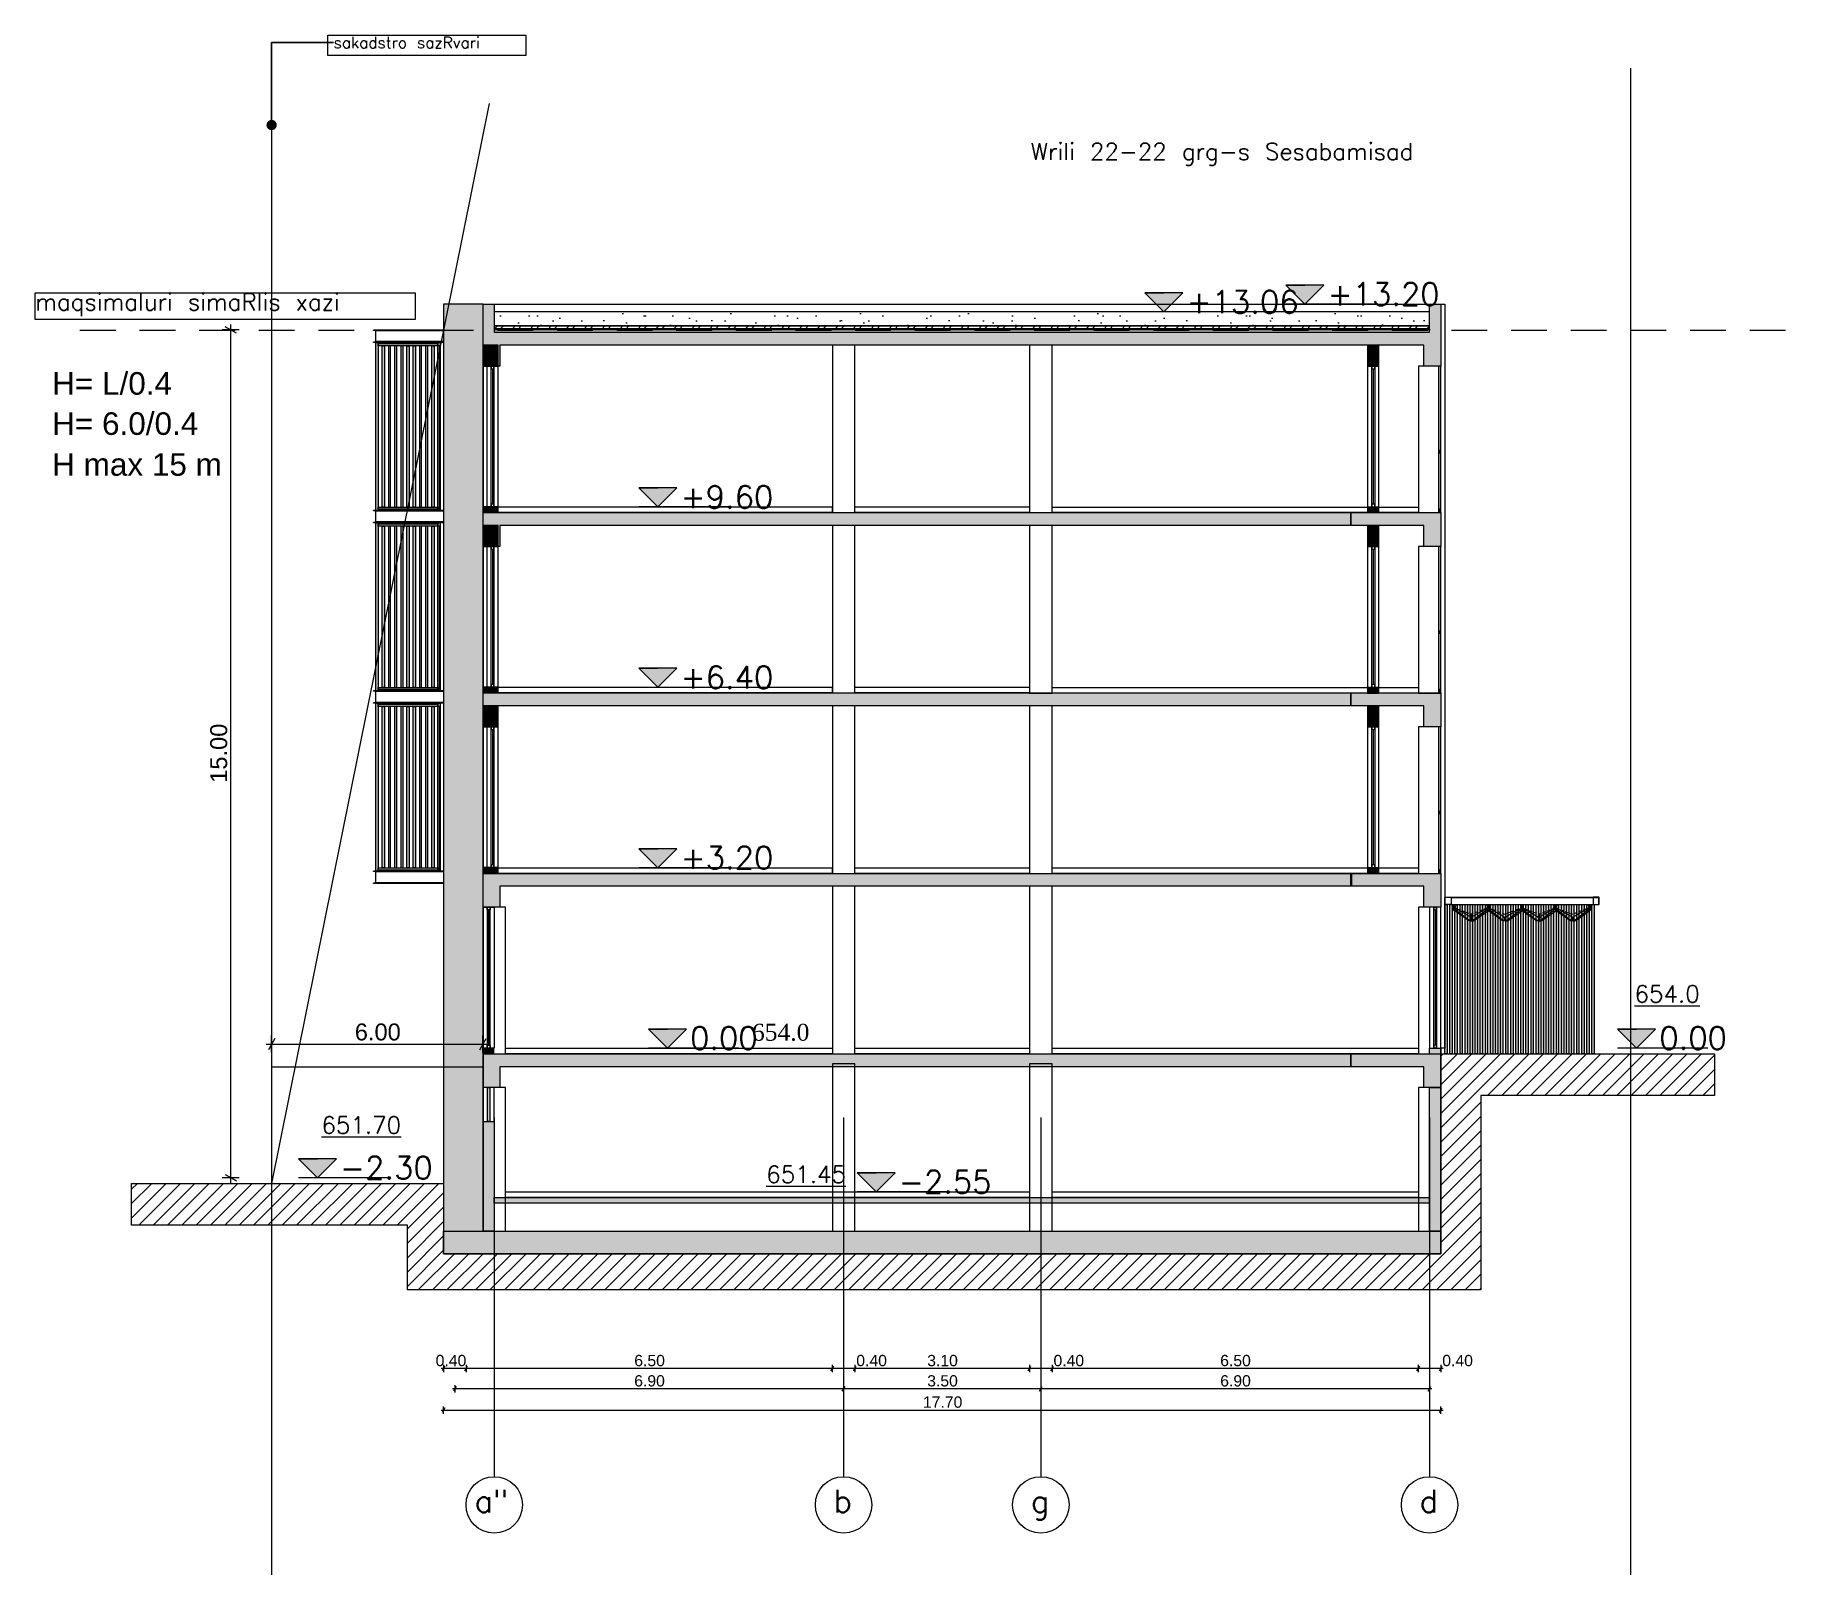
# Model space of a CAD drawing. Header units: millimetres. Extents: x 475616349 to 476941521, y 4620115302 to 4621446928.
# Drawn here: x 476600779 to 476632008, y 4620560526 to 4620587840 of the extents above; entities that cross this region are included whole.
import ezdxf

# ---------------------------------------------------------------- set-up
doc = ezdxf.new("R2010")
doc.units = ezdxf.units.MM
doc.header["$MEASUREMENT"] = 0
doc.set_wipeout_variables(frame=1)
doc.linetypes.add('Long Dashed', pattern=[1058.333302, 634.99999, -423.333311])
for name, color, linetype, lineweight in [('0_0 Architecture_Pen_No__7', 7, 'Continuous', 0), ('0_0 Architecture_Pen_No__8', 8, 'Continuous', 0), ('0_Pen_No__1_Pen_No__250', 7, 'Continuous', 0), ('0_Pen_No__250_Pen_No__142', 142, 'Continuous', 0), ('2D Drafting - General_Pen_No__250_Pen_No__7', 7, 'Continuous', 0), ('2D Drafting - General_Pen_No__250_Pen_No__7_Pen_No__154', 154, 'Continuous', 0), ('2D Drafting - General_Pen_No__250_Pen_No__7_Pen_No__250', 7, 'Continuous', 0), ('2D Drafting - General_Pen_No__250_Pen_No__7_Pen_No__7', 7, 'Continuous', 0), ('a-iataki_Pen_No__5_Pen_No__5_Pen_No__142', 142, 'Continuous', 0), ('gegmebi_Pen_No__7_Pen_No__250', 7, 'Continuous', 0), ('gegmebi_Pen_No__7_Pen_No__7', 7, 'Continuous', 0), ('kar-panjara_Pen_No__7_Pen_No__250', 7, 'Continuous', 0), ('New_._Pen_No__1', 1, 'Continuous', 0), ('New_._Pen_No__4', 7, 'Continuous', 0), ('New_._Pen_No__5', 5, 'Continuous', 0), ('New_._Pen_No__65', 65, 'Continuous', 0), ('New_2D Drafting - General_Pen_No__250_Pen_No__7_Pen_No__250', 7, 'Continuous', 0), ('New_2D Drafting - General_Pen_No__2_Pen_No__250', 7, 'Continuous', 0), ('New_2D Drafting - General_Pen_No__30_Pen_No__9_Pen_No__9_Pen_No__25', 255, 'Continuous', 0), ('New_2D Drafting - General_Pen_No__30_Pen_No__9_Pen_No__9_Pen_No__255', 255, 'Continuous', 0), ('New_2D Drafting - General_Pen_No__30_Pen_No__9_Pen_No__9_Pen_No__7', 7, 'Continuous', 0), ('New_2D Drafting - General_Pen_No__7_Pen_No__250', 7, 'Continuous', 0), ('New_2D Drafting - General_Pen_No__7_Pen_No__7', 7, 'Continuous', 0), ('New_Interior - Furniture _Pen_No__7', 7, 'Continuous', 0), ('New_kar-panjara_Pen_No__7_Pen_No__250', 7, 'Continuous', 0), ('New_New_piketebi_Pen_No__7_Pen_No__1', 1, 'Continuous', 0), ('New_reg_nak_Pen_No__7', 7, 'Continuous', 0), ('New_shenobebi_Pen_No__7', 7, 'Continuous', 0), ('New_Structural - Bearing_Pen_No__1', 1, 'Continuous', 0), ('New_zoma_Pen_No__5_Pen_No__4', 7, 'Continuous', 0), ('Structural - Bearing_Pen_No__7', 7, 'Continuous', 0), ('zoma_Pen_No__1', 1, 'Continuous', 0), ('zoma_Pen_No__142', 142, 'Continuous', 0), ('zoma_Pen_No__1_Pen_No__142', 142, 'Continuous', 0), ('zoma_Pen_No__5_Pen_No__5_Pen_No__142', 142, 'Continuous', 0)]:
    doc.layers.add(name, color=color, linetype=linetype, lineweight=lineweight)
doc.layers.add('New_2D Drafting - General_Pen_No__30_Pen_No__9_Pen_No__9_Pen_No__20', color=7, linetype='Continuous', lineweight=0, true_color=0xc7c8ca)
doc.layers.add('zoma', color=7, linetype='Continuous')
doc.styles.add('GENERATED_STYLE_1', font='arial.ttf')
doc.styles.add('GENERATED_STYLE_2', font='arial.ttf')
doc.styles.add('GENERATED_STYLE_8', font='times.ttf')
doc.linetypes.add('Break', pattern='A,0,[1,бѓЎбѓђбѓ®бѓљбѓ\x98бѓ\x98 #13 nika1.Shx,S=15.679026,R=0,X=0,Y=0],-1975.557214,0', length=1975.557214)
doc.dimstyles.new('GENERATED_STYLE__1', dxfattribs={"dimtxt": 200, "dimasz": 64.421331, "dimexe": 0.18, "dimexo": 3, "dimgap": 0.09, "dimtad": 1, "dimtih": 1, "dimtoh": 1, "dimlfac": 0.001, "dimzin": 0, "dimdsep": 46, "dimtxsty": 'GENERATED_STYLE_2', "dimblk": 'ARROWHEAD_2', "dimblk1": 'ARROWHEAD_2', "dimblk2": 'ARROWHEAD_2', "dimcen": 0.09, "dimclrd": 142, "dimclre": 142, "dimclrt": 142, "dimadec": 0, "dimazin": 0, "dimtfac": 1, "dimtdec": 4, "dimtmove": 0, "dimatfit": 3, "dimfxl": 1, "dimtolj": 1, "dimtzin": 0, "dimarcsym": 0})
doc.dimstyles.new('GENERATED_STYLE__3', dxfattribs={"dimtxt": 200, "dimasz": 64.421331, "dimexe": 0.18, "dimexo": 3, "dimgap": 0.09, "dimtad": 1, "dimtih": 1, "dimtoh": 1, "dimlfac": 0.001, "dimzin": 0, "dimdsep": 46, "dimtxsty": 'GENERATED_STYLE_2', "dimblk": 'ARROWHEAD_2', "dimblk1": 'ARROWHEAD_2', "dimblk2": 'ARROWHEAD_2', "dimcen": 0.09, "dimclrd": 142, "dimclre": 142, "dimclrt": 142, "dimadec": 0, "dimazin": 0, "dimtfac": 1, "dimtdec": 4, "dimtmove": 2, "dimatfit": 3, "dimfxl": 1, "dimtolj": 1, "dimtzin": 0, "dimarcsym": 0})
doc.dimstyles.new('GENERATED_STYLE__36', dxfattribs={"dimtxt": 300, "dimasz": 152, "dimexe": 0.18, "dimexo": 3, "dimgap": 0.09, "dimtad": 1, "dimlfac": 0.001, "dimzin": 0, "dimdsep": 46, "dimtxsty": 'GENERATED_STYLE_2', "dimblk": 'ARROWHEAD_2', "dimblk1": 'ARROWHEAD_2', "dimblk2": 'ARROWHEAD_2', "dimcen": 0.09, "dimclrd": 1, "dimclre": 1, "dimclrt": 1, "dimadec": 0, "dimazin": 0, "dimtfac": 1, "dimtdec": 4, "dimtmove": 0, "dimatfit": 3, "dimfxl": 1, "dimtolj": 1, "dimtzin": 0, "dimarcsym": 0})
doc.dimstyles.new('GENERATED_STYLE__4', dxfattribs={"dimtxt": 300, "dimasz": 152, "dimexe": 0.18, "dimexo": 3, "dimgap": 0.09, "dimtad": 1, "dimtih": 1, "dimtoh": 1, "dimlfac": 0.001, "dimzin": 0, "dimdsep": 46, "dimtxsty": 'GENERATED_STYLE_2', "dimblk": 'ARROWHEAD_2', "dimblk1": 'ARROWHEAD_2', "dimblk2": 'ARROWHEAD_2', "dimcen": 0.09, "dimclrd": 1, "dimclre": 1, "dimclrt": 1, "dimadec": 0, "dimazin": 0, "dimtfac": 1, "dimtdec": 4, "dimtmove": 0, "dimatfit": 3, "dimfxl": 1, "dimtolj": 1, "dimtzin": 0, "dimarcsym": 0})
doc.dimstyles.new('GENERATED_STYLE__47', dxfattribs={"dimtxt": 0.18, "dimasz": 364.8, "dimexe": 0.18, "dimexo": 0.0625, "dimgap": 0.09, "dimtad": 0, "dimtih": 1, "dimtoh": 1, "dimdec": 4, "dimzin": 0, "dimdsep": 46, "dimcen": 0.09, "dimadec": 0, "dimazin": 0, "dimtfac": 1, "dimtdec": 4, "dimtmove": 0, "dimatfit": 3, "dimldrblk": 'ARROWHEAD_11', "dimfxl": 1, "dimtolj": 1, "dimtzin": 0, "dimarcsym": 0})
pattern_1 = [(45, (476577134.1, 4620325125.74), (-459.6194, 459.6194), []), (45, (476577042.15, 4620325217.66), (-459.6194, 459.6194), [])]

msp = doc.modelspace()

# ---------------------------------------------------------------- texts
at = {"layer": 'a-iataki_Pen_No__5_Pen_No__5_Pen_No__142', "color": 142, "linetype": 'Continuous', "lineweight": 0, "char_height": 400, "attachment_point": 3}
for s, insert in [('\\A1;{\\pqr;\\Ftxt.shx;a\\Ftxt.shx;"}', (476609178.104, 4620562033.977)), ('\\A1;{\\pqr;\\Ftxt.shx;b}', (476615275.083, 4620562032.777)), ('\\A1;{\\pqr;\\Ftxt.shx;d}', (476625675.083, 4620562031.577)), ('\\A1;{\\pqr;\\Ftxt.shx;g}', (476618775.083, 4620562032.777))]:
    msp.add_mtext(s, dxfattribs=dict(at, insert=insert))
at = {"layer": 'New_._Pen_No__1', "color": 1, "linetype": 'Continuous', "lineweight": 0, "char_height": 300, "attachment_point": 2}
for s, insert in [('\\A1;{\\pqc;\\Ftxt.shx;\\L\\L6\\Ftxt.shx;5\\Ftxt.shx;4.0}', (476629741.873, 4620570980.876)), ('\\A1;{\\pqc;\\Ftxt.shx;\\L\\L6\\Ftxt.shx;5\\Ftxt.shx;1.70}', (476606566.027, 4620568654.245)), ('\\A1;{\\pqc;\\Ftxt.shx;\\L\\L6\\Ftxt.shx;51.45}', (476614461.46, 4620567780.044))]:
    msp.add_mtext(s, dxfattribs=dict(at, insert=insert))
at = {"layer": 'New_._Pen_No__4', "color": 7, "linetype": 'Continuous', "lineweight": 0, "char_height": 400, "attachment_point": 1, "style": 'GENERATED_STYLE_1'}
for s, insert in [('\\A1;{\\pql;\\fArial|b0|i0|c0|p34;H= L/0.4}', (476601079.818, 4620581862.379)), ('\\A1;{\\pql;\\fArial|b0|i0|c0|p34;H= 6.\\fArial|b0|i0|c0|p34;0\\fArial|b0|i0|c0|p34;/0.4}', (476601079.818, 4620581149.166)), ('\\A1;{\\pql;\\fArial|b0|i0|c0|p34;H max \\fArial|b0|i0|c0|p34;15 m}', (476601079.818, 4620580424.381))]:
    msp.add_mtext(s, dxfattribs=dict(at, insert=insert))
at = {"layer": 'New_._Pen_No__5', "color": 5, "linetype": 'Continuous', "lineweight": 0, "insert": (476618446.842, 4620585926.61), "char_height": 300, "attachment_point": 1}
msp.add_mtext('\\A1;{\\pql;\\Ftxt.shx;Wrili 22-22 grg-s Sesabamisad}', dxfattribs=at)
at = {"layer": 'New_2D Drafting - General_Pen_No__2_Pen_No__250', "color": 7, "linetype": 'Continuous', "lineweight": 0, "insert": (476606074.565, 4620587708.609), "char_height": 200, "attachment_point": 4}
msp.add_mtext('\\A1;{\\pql;\\Ftxt.shx;sakadstro saz\\Ftxt.shx;R\\Ftxt.shx;vari}', dxfattribs=at)
at = {"layer": 'New_New_piketebi_Pen_No__7_Pen_No__1', "color": 1, "linetype": 'Continuous', "lineweight": 0, "insert": (476613499.921, 4620570147.977), "char_height": 300, "attachment_point": 4, "style": 'GENERATED_STYLE_8'}
msp.add_mtext('\\A1;{\\pql;\\fTimes New Roman|b0|i0|c0|p18;6\\fTimes New Roman|b0|i0|c0|p18;5\\fTimes New Roman|b0|i0|c0|p18;4.0}', dxfattribs=at)
at = {"layer": 'zoma_Pen_No__1_Pen_No__142', "color": 142, "linetype": 'Continuous', "lineweight": 0, "char_height": 400, "attachment_point": 7, "rotation": 0.0139872}
for s, insert in [('\\A1;{\\pql;\\Ftxt.shx;+1\\Ftxt.shx;3\\Ftxt.shx;.\\Ftxt.shx;06}', (476621212.177, 4620582907.472)), ('\\A1;{\\pql;\\Ftxt.shx;+13.\\Ftxt.shx;2\\Ftxt.shx;0}', (476623713.954, 4620583047.059)), ('\\A1;{\\pql;\\Ftxt.shx;+\\Ftxt.shx;9\\Ftxt.shx;.\\Ftxt.shx;6\\Ftxt.shx;0}', (476612231.473, 4620579446.892)), ('\\A1;{\\pql;\\Ftxt.shx;+\\Ftxt.shx;6\\Ftxt.shx;.40}', (476612232.254, 4620576247.492)), ('\\A1;{\\pql;\\Ftxt.shx;+\\Ftxt.shx;3\\Ftxt.shx;.20}', (476612233.035, 4620573047.492)), ('\\A1;{\\pql;\\Ftxt.shx;0\\Ftxt.shx;.00}', (476612401.882, 4620569847.192)), ('\\A1;{\\pql;\\Ftxt.shx;0\\Ftxt.shx;.00}', (476629602.521, 4620569847.192)), ('\\A1;{\\pql;\\Ftxt.shx;-2\\Ftxt.shx;.\\Ftxt.shx;3\\Ftxt.shx;0}', (476606188.797, 4620567547.492)), ('\\A1;{\\pql;\\Ftxt.shx;-2.\\Ftxt.shx;55}', (476616105.287, 4620567297.484))]:
    msp.add_mtext(s, dxfattribs=dict(at, insert=insert))

# ---------------------------------------------------------------- blocks, each defined once
blk = doc.blocks.new('*D1797', base_point=(476577134, 4620325126))
at = {"layer": 'zoma_Pen_No__142', "color": 142, "linetype": 'Continuous', "lineweight": 0, "transparency": 16777216}
for p, q in [((476618602, 4620563782), (476618651, 4620563867)), ((476618626, 4620563888), (476618626, 4620563761)), ((476625502, 4620563782), (476625551, 4620563867)), ((476625526, 4620563888), (476625526, 4620563761)), ((476625526, 4620563824), (476618626, 4620563824)), ((476625568, 4620563824), (476625526, 4620563824))]:
    blk.add_line(p, q, dxfattribs=at)
at = {"layer": 'zoma_Pen_No__142', "color": 142, "lineweight": 0, "transparency": 16777216, "insert": (476621810, 4620563864), "char_height": 200, "attachment_point": 7, "style": 'GENERATED_STYLE_2'}
blk.add_mtext('\\A1;{\\pql;\\fArial CYR|b0|i0|c204|p34;6.90}', dxfattribs=at)
blk = doc.blocks.new('ARROWHEAD_2')
at = {"color": 0, "linetype": 'Continuous', "lineweight": 0}
for p, q in [((0, 0), (-1, 0)), ((-0.38, -0.66), (0.38, 0.66))]:
    blk.add_line(p, q, dxfattribs=at)
blk = doc.blocks.new('*D1798', base_point=(476577134, 4620325126))
at = {"layer": 'zoma_Pen_No__142', "color": 142, "linetype": 'Continuous', "lineweight": 0, "transparency": 16777216}
for p, q in [((476615102, 4620563782), (476615151, 4620563867)), ((476615127, 4620563888), (476615127, 4620563761)), ((476618602, 4620563782), (476618651, 4620563867)), ((476618626, 4620563888), (476618626, 4620563761)), ((476618626, 4620563824), (476615127, 4620563824))]:
    blk.add_line(p, q, dxfattribs=at)
at = {"layer": 'zoma_Pen_No__142', "color": 142, "lineweight": 0, "transparency": 16777216, "insert": (476616610, 4620563864), "char_height": 200, "attachment_point": 7, "style": 'GENERATED_STYLE_2'}
blk.add_mtext('\\A1;{\\pql;\\fArial CYR|b0|i0|c204|p34;3.50}', dxfattribs=at)
blk = doc.blocks.new('*D1799', base_point=(476577134, 4620325126))
at = {"layer": 'zoma_Pen_No__142', "color": 142, "linetype": 'Continuous', "lineweight": 0, "transparency": 16777216}
for p, q in [((476608251, 4620563867), (476608202, 4620563782)), ((476608227, 4620563888), (476608227, 4620563761)), ((476615102, 4620563782), (476615151, 4620563867)), ((476615127, 4620563888), (476615127, 4620563761)), ((476608227, 4620563824), (476608185, 4620563824)), ((476615127, 4620563824), (476608227, 4620563824))]:
    blk.add_line(p, q, dxfattribs=at)
at = {"layer": 'zoma_Pen_No__142', "color": 142, "lineweight": 0, "transparency": 16777216, "insert": (476611410, 4620563864), "char_height": 200, "attachment_point": 7, "style": 'GENERATED_STYLE_2'}
blk.add_mtext('\\A1;{\\pql;\\fArial CYR|b0|i0|c204|p34;6.90}', dxfattribs=at)
blk = doc.blocks.new('*D1800', base_point=(476577134, 4620325126))
at = {"layer": 'zoma_Pen_No__142', "color": 142, "linetype": 'Continuous', "lineweight": 0, "transparency": 16777216}
for p, q in [((476625301, 4620564142), (476625350, 4620564226)), ((476625326, 4620564248), (476625326, 4620564120)), ((476625726, 4620564184), (476625326, 4620564184)), ((476625702, 4620564142), (476625751, 4620564226)), ((476625726, 4620564248), (476625726, 4620564120)), ((476625768, 4620564184), (476625726, 4620564184))]:
    blk.add_line(p, q, dxfattribs=at)
at = {"layer": 'zoma_Pen_No__142', "color": 142, "lineweight": 0, "transparency": 16777216, "insert": (476625751, 4620564224), "char_height": 200, "attachment_point": 7, "style": 'GENERATED_STYLE_2'}
blk.add_mtext('\\A1;{\\pql;\\fArial CYR|b0|i0|c204|p34;0.40}', dxfattribs=at)
blk = doc.blocks.new('*D1801', base_point=(476577134, 4620325126))
at = {"layer": 'zoma_Pen_No__142', "color": 142, "linetype": 'Continuous', "lineweight": 0, "transparency": 16777216}
for p, q in [((476618802, 4620564142), (476618851, 4620564226)), ((476618826, 4620564248), (476618826, 4620564120)), ((476625326, 4620564184), (476618826, 4620564184)), ((476625301, 4620564142), (476625350, 4620564226)), ((476625326, 4620564248), (476625326, 4620564120))]:
    blk.add_line(p, q, dxfattribs=at)
at = {"layer": 'zoma_Pen_No__142', "color": 142, "lineweight": 0, "transparency": 16777216, "char_height": 200, "attachment_point": 7, "style": 'GENERATED_STYLE_2'}
for s, insert in [('\\A1;{\\pql;\\fArial CYR|b0|i0|c204|p34;0.40}', (476618851, 4620564224)), ('\\A1;{\\pql;\\fArial CYR|b0|i0|c204|p34;6.50}', (476621810, 4620564224))]:
    blk.add_mtext(s, dxfattribs=dict(at, insert=insert))
blk = doc.blocks.new('*D1802', base_point=(476577134, 4620325126))
at = {"layer": 'zoma_Pen_No__142', "color": 142, "linetype": 'Continuous', "lineweight": 0, "transparency": 16777216}
for p, q in [((476618401, 4620564142), (476618450, 4620564226)), ((476618426, 4620564248), (476618426, 4620564120)), ((476618826, 4620564184), (476618426, 4620564184)), ((476618802, 4620564142), (476618851, 4620564226)), ((476618826, 4620564248), (476618826, 4620564120))]:
    blk.add_line(p, q, dxfattribs=at)
blk = doc.blocks.new('*D1803', base_point=(476577134, 4620325126))
at = {"layer": 'zoma_Pen_No__142', "color": 142, "linetype": 'Continuous', "lineweight": 0, "transparency": 16777216}
for p, q in [((476615302, 4620564142), (476615351, 4620564226)), ((476615326, 4620564248), (476615326, 4620564120)), ((476618426, 4620564184), (476615326, 4620564184)), ((476618401, 4620564142), (476618450, 4620564226)), ((476618426, 4620564248), (476618426, 4620564120))]:
    blk.add_line(p, q, dxfattribs=at)
at = {"layer": 'zoma_Pen_No__142', "color": 142, "lineweight": 0, "transparency": 16777216, "char_height": 200, "attachment_point": 7, "style": 'GENERATED_STYLE_2'}
for s, insert in [('\\A1;{\\pql;\\fArial CYR|b0|i0|c204|p34;0.40}', (476615351, 4620564224)), ('\\A1;{\\pql;\\fArial CYR|b0|i0|c204|p34;3.10}', (476616610, 4620564224))]:
    blk.add_mtext(s, dxfattribs=dict(at, insert=insert))
blk = doc.blocks.new('*D1804', base_point=(476577134, 4620325126))
at = {"layer": 'zoma_Pen_No__142', "color": 142, "linetype": 'Continuous', "lineweight": 0, "transparency": 16777216}
for p, q in [((476614902, 4620564142), (476614951, 4620564226)), ((476614926, 4620564248), (476614926, 4620564120)), ((476615326, 4620564184), (476614926, 4620564184)), ((476615302, 4620564142), (476615351, 4620564226)), ((476615326, 4620564248), (476615326, 4620564120))]:
    blk.add_line(p, q, dxfattribs=at)
blk = doc.blocks.new('*D1805', base_point=(476577134, 4620325126))
at = {"layer": 'zoma_Pen_No__142', "color": 142, "linetype": 'Continuous', "lineweight": 0, "transparency": 16777216}
for p, q in [((476608402, 4620564142), (476608451, 4620564226)), ((476608427, 4620564248), (476608427, 4620564120)), ((476614926, 4620564184), (476608427, 4620564184)), ((476614902, 4620564142), (476614951, 4620564226)), ((476614926, 4620564248), (476614926, 4620564120))]:
    blk.add_line(p, q, dxfattribs=at)
at = {"layer": 'zoma_Pen_No__142', "color": 142, "lineweight": 0, "transparency": 16777216, "insert": (476611411, 4620564224), "char_height": 200, "attachment_point": 7, "style": 'GENERATED_STYLE_2'}
blk.add_mtext('\\A1;{\\pql;\\fArial CYR|b0|i0|c204|p34;6.50}', dxfattribs=at)
blk = doc.blocks.new('*D1806', base_point=(476577134, 4620325126))
at = {"layer": 'zoma_Pen_No__142', "color": 142, "linetype": 'Continuous', "lineweight": 0, "transparency": 16777216}
for p, q in [((476608026, 4620564184), (476607985, 4620564184)), ((476608051, 4620564226), (476608002, 4620564142)), ((476608026, 4620564248), (476608026, 4620564120)), ((476608427, 4620564184), (476608026, 4620564184)), ((476608402, 4620564142), (476608451, 4620564226)), ((476608427, 4620564248), (476608427, 4620564120))]:
    blk.add_line(p, q, dxfattribs=at)
at = {"layer": 'zoma_Pen_No__142', "color": 142, "lineweight": 0, "transparency": 16777216, "insert": (476607886, 4620564224), "char_height": 200, "attachment_point": 7, "style": 'GENERATED_STYLE_2'}
blk.add_mtext('\\A1;{\\pql;\\fArial CYR|b0|i0|c204|p34;0.40}', dxfattribs=at)
blk = doc.blocks.new('*D1807', base_point=(476577134, 4620325126))
at = {"layer": 'zoma_Pen_No__142', "color": 142, "linetype": 'Continuous', "lineweight": 0, "transparency": 16777216}
for p, q in [((476607985, 4620563447), (476608026, 4620563447)), ((476608051, 4620563490), (476608002, 4620563405)), ((476608026, 4620563384), (476608026, 4620563511)), ((476608026, 4620563447), (476625726, 4620563447)), ((476625702, 4620563405), (476625751, 4620563490)), ((476625726, 4620563384), (476625726, 4620563511)), ((476625726, 4620563447), (476625768, 4620563447))]:
    blk.add_line(p, q, dxfattribs=at)
at = {"layer": 'zoma_Pen_No__142', "color": 142, "lineweight": 0, "transparency": 16777216, "insert": (476616534, 4620563487), "char_height": 200, "attachment_point": 7, "style": 'GENERATED_STYLE_2'}
blk.add_mtext('\\A1;{\\pql;\\fArial CYR|b0|i0|c204|p34;17.70}', dxfattribs=at)
blk = doc.blocks.new('*D1808', base_point=(476577134, 4620325126))
at = {"layer": 'zoma_Pen_No__1', "color": 1, "linetype": 'Continuous', "lineweight": 0, "transparency": 16777216}
for p, q in [((476604399, 4620582610), (476604099, 4620582610)), ((476604349, 4620582552), (476604149, 4620582667)), ((476604249, 4620582610), (476604249, 4620582707)), ((476604249, 4620567570), (476604249, 4620582610)), ((476604149, 4620567628), (476604349, 4620567513)), ((476604399, 4620567570), (476604099, 4620567570)), ((476604249, 4620567473), (476604249, 4620567570))]:
    blk.add_line(p, q, dxfattribs=at)
at = {"layer": 'zoma_Pen_No__1', "color": 1, "lineweight": 0, "transparency": 16777216, "insert": (476604189, 4620574577), "char_height": 300, "attachment_point": 7, "rotation": 90, "style": 'GENERATED_STYLE_2'}
blk.add_mtext('\\A1;{\\pql;\\fArial CYR|b0|i0|c204|p34;15.00}', dxfattribs=at)
blk = doc.blocks.new('*D1809', base_point=(476577134, 4620325126))
at = {"layer": 'zoma_Pen_No__1', "color": 1, "linetype": 'Continuous', "lineweight": 0, "transparency": 16777216}
for p, q in [((476604975, 4620569792), (476604975, 4620570092)), ((476608726, 4620569792), (476608726, 4620570092)), ((476604877, 4620569942), (476604975, 4620569942)), ((476605032, 4620570042), (476604917, 4620569842)), ((476604975, 4620569942), (476608726, 4620569942)), ((476608669, 4620569842), (476608784, 4620570042)), ((476608726, 4620569942), (476608824, 4620569942))]:
    blk.add_line(p, q, dxfattribs=at)
at = {"layer": 'zoma_Pen_No__1', "color": 1, "lineweight": 0, "transparency": 16777216, "insert": (476606451, 4620570002), "char_height": 300, "attachment_point": 7, "style": 'GENERATED_STYLE_2'}
blk.add_mtext('\\A1;{\\pql;\\fArial CYR|b0|i0|c204|p34;6.00}', dxfattribs=at)
blk = doc.blocks.new('ARROWHEAD_11')
at = {"color": 0, "linetype": 'Continuous', "lineweight": 0}
blk.add_line((0, 0), (-1, 0), dxfattribs=at)
at = {"color": 0, "linetype": 'Continuous', "lineweight": 0, "const_width": 0.25, "flags": 128}
blk.add_lwpolyline([(-0.125, 0, 1), (0.125, 0, 1)], format="xyb", close=True, dxfattribs=at)

# ---------------------------------------------------------------- dimensions: what is measured, and where the dimension line sits
at = {"layer": 'zoma', "color": 1, "linetype": 'Continuous', "lineweight": 0}
dim = msp.add_linear_dim(base=(476604249.493, 4620582609.629), p1=(476605786.482, 4620567570.439), p2=(476601573.572, 4620582609.629), angle=90, text='15.00', dimstyle='GENERATED_STYLE__36', dxfattribs=at)
dim.commit()
dim.dimension.update_dxf_attribs({"geometry": '*D1808', "text_midpoint": (476604039.493, 4620575081.121), "dimtype": 160, "text_rotation": 90})
dim = msp.add_linear_dim(base=(476608726.372, 4620569942.205), p1=(476604974.565, 4620569540.432), p2=(476608726.372, 4620569540.432), text='6.00', dimstyle='GENERATED_STYLE__4', dxfattribs=at)
dim.commit()
dim.dimension.update_dxf_attribs({"geometry": '*D1809', "text_midpoint": (476606841.029, 4620570152.205), "dimtype": 160})
at = {"layer": 'zoma', "color": 142, "linetype": 'Continuous', "lineweight": 0}
for base, p1, p2, dimstyle, picture, middle in [((476608026.17, 4620564183.986), (476608426.871, 4620567337.57), (476608026.17, 4620567337.57), 'GENERATED_STYLE__3', '*D1806', (476608145.309, 4620564323.986)), ((476608426.871, 4620564183.986), (476614926.344, 4620564183.986), (476608426.871, 4620567337.57), 'GENERATED_STYLE__1', '*D1805', (476611670.315, 4620564323.986)), ((476615326.344, 4620564183.986), (476618425.903, 4620566687.57), (476615326.344, 4620564183.986), 'GENERATED_STYLE__1', '*D1803', (476616869.831, 4620564323.986)), ((476618425.903, 4620564183.986), (476618826.253, 4620566687.57), (476618425.903, 4620566687.57), 'GENERATED_STYLE__1', '*D1802', (476619110.515, 4620564323.986)), ((476618826.253, 4620564183.986), (476625325.79, 4620564183.986), (476618826.253, 4620566687.57), 'GENERATED_STYLE__1', '*D1801', (476622069.728, 4620564323.986)), ((476625325.79, 4620564183.986), (476625726.14, 4620564183.986), (476625325.79, 4620564183.986), 'GENERATED_STYLE__1', '*D1800', (476626010.402, 4620564323.986)), ((476614926.344, 4620564183.986), (476615326.344, 4620564183.986), (476614926.344, 4620564183.986), 'GENERATED_STYLE__1', '*D1804', (476615610.606, 4620564323.986)), ((476608226.521, 4620563824.28), (476615126.521, 4620563824.28), (476608226.521, 4620563824.28), 'GENERATED_STYLE__1', '*D1799', (476611670.228, 4620563964.28)), ((476615126.521, 4620563824.28), (476618626.344, 4620562586.923), (476615126.521, 4620563824.28), 'GENERATED_STYLE__1', '*D1798', (476616870.14, 4620563964.28)), ((476618626.344, 4620563824.28), (476625526.344, 4620563824.28), (476618626.344, 4620562586.923), 'GENERATED_STYLE__1', '*D1797', (476622070.051, 4620563964.28))]:
    dim = msp.add_linear_dim(base=base, p1=p1, p2=p2, angle=180, dimstyle=dimstyle, dxfattribs=at)
    dim.commit()
    dim.dimension.update_dxf_attribs({"geometry": picture, "text_midpoint": middle, "dimtype": 160})
dim = msp.add_linear_dim(base=(476625726.326, 4620563447.474), p1=(476608026.17, 4620567337.57), p2=(476625726.326, 4620567337.514), dimstyle='GENERATED_STYLE__1', dxfattribs=at)
dim.commit()
dim.dimension.update_dxf_attribs({"geometry": '*D1807', "text_midpoint": (476616870.306, 4620563587.474), "dimtype": 160})

# ---------------------------------------------------------------- hatches: boundary and pattern name
at = {"layer": '0_0 Architecture_Pen_No__7', "linetype": 'Continuous', "lineweight": 0}
h = msp.add_hatch(dxfattribs=at)
h.set_pattern_fill('CUT_STONE', style=0, pattern_type=2)
h.set_pattern_definition([(45, (476577134.07, 4620325925.74), (-254.55844, 254.55844), [0, -240, 0, -360]), (110, (476577934.07, 4620325925.74), (338.28934, 123.12725), [0, -176, 0, -304])])
h.paths.add_polyline_path([(476625526.606, 4620582930.439), (476608926.448, 4620582930.439), (476608926.448, 4620582684.68), (476625526.606, 4620582684.68)])
h = msp.add_hatch(dxfattribs=at)
h.set_pattern_fill('DOUBLE_1_4', style=0, pattern_type=2)
h.set_pattern_definition(pattern_1)
h.paths.add_polyline_path([(476625526.606, 4620582684.68), (476608926.448, 4620582684.68), (476608926.448, 4620582681.68), (476625526.606, 4620582681.68)])
h = msp.add_hatch(dxfattribs=at)
h.set_pattern_fill('STEEL', style=0, pattern_type=2)
h.set_pattern_definition([(45, (476577134.07, 4620325125.74), (-159.09903, 159.09903), []), (45, (476577081.04, 4620325178.77), (-159.09903, 159.09903), [])])
h.paths.add_polyline_path([(476625526.606, 4620582681.68), (476608926.448, 4620582681.68), (476608926.448, 4620582632.059), (476625526.606, 4620582632.059)])
h = msp.add_hatch(dxfattribs=at)
h.set_pattern_fill('DOUBLE_1_4', style=0, pattern_type=2)
h.set_pattern_definition(pattern_1)
h.paths.add_polyline_path([(476625526.606, 4620582632.059), (476608926.448, 4620582632.059), (476608926.448, 4620582629.059), (476625526.606, 4620582629.059)])
h = msp.add_hatch(dxfattribs=at)
h.set_pattern_fill('ALUMINUM', style=0, pattern_type=2)
h.set_pattern_definition([(45, (476577134.07, 4620325125.74), (-176.7767, 176.7767), []), (45, (476577098.72, 4620325161.1), (-176.7767, 176.7767), []), (45, (476577063.36, 4620325196.45), (-176.7767, 176.7767), [])])
h.paths.add_polyline_path([(476625526.606, 4620582629.059), (476608926.448, 4620582629.059), (476608926.448, 4620582621.059), (476625526.606, 4620582621.059)])
h = msp.add_hatch(dxfattribs=at)
h.set_pattern_fill('STRUCTURAL_CONCRETE', style=0, pattern_type=2)
h.set_pattern_definition([(0, (476577134.1, 4620325125.74), (0, 623.5383), [60, -300]), (0, (476577314.1, 4620325437.5), (0, 623.5383), [60, -300]), (60, (476577134.1, 4620325125.74), (-540, 311.7692), [60, -300]), (60, (476577494.1, 4620325125.74), (-540, 311.7692), [60, -300]), (120, (476577194.1, 4620325125.74), (540, 311.7692), [60, -300]), (120, (476577554.1, 4620325125.74), (540, 311.7692), [60, -300]), (0, (476577134.07, 4620325185.74), (0, 120.000005), [0, -120.000005, 0, -180.00001]), (45, (476577194.07, 4620325185.74), (-84.852817, 84.852817), [0, -90.000004, 0, -150.000006])])
h.paths.add_polyline_path([(476625526.606, 4620582620.059), (476608926.448, 4620582620.059), (476608926.448, 4620582570.439), (476625526.606, 4620582570.439)])
at = {"layer": '0_0 Architecture_Pen_No__8', "linetype": 'Continuous', "lineweight": 0, "true_color": 0x404040}
msp.add_hatch(color=250, dxfattribs=at).paths.add_polyline_path([(476625726.444, 4620566620.299), (476625726.444, 4620566220.299), (476608026.444, 4620566220.299), (476608026.444, 4620566620.299)])
at = {"layer": '0_Pen_No__250_Pen_No__142', "linetype": 'Continuous', "lineweight": 0}
for points in [[(476620809.863, 4620582930.419), (476621147.392, 4620583268.112), (476620472.169, 4620583267.948)], [(476623311.639, 4620583070.007), (476623649.168, 4620583407.7), (476622973.946, 4620583407.535)], [(476611829.158, 4620579470.439), (476612166.687, 4620579808.133), (476611491.465, 4620579807.968)], [(476611829.939, 4620576270.439), (476612167.468, 4620576608.132), (476611492.246, 4620576607.968)], [(476611830.72, 4620573070.439), (476612168.249, 4620573408.133), (476611493.027, 4620573407.968)], [(476611999.567, 4620569870.139), (476612337.096, 4620570207.833), (476611661.874, 4620570207.668)], [(476629200.206, 4620569870.139), (476629537.735, 4620570207.833), (476628862.513, 4620570207.668)], [(476605786.482, 4620567570.439), (476606124.011, 4620567908.133), (476605448.789, 4620567907.968)], [(476615702.973, 4620567320.431), (476616040.502, 4620567658.125), (476615365.279, 4620567657.96)]]:
    msp.add_hatch(color=142, dxfattribs=at).paths.add_polyline_path(points)
at = {"layer": '2D Drafting - General_Pen_No__250_Pen_No__7', "linetype": 'Continuous', "lineweight": 0}
for points in [[(476608726.444, 4620583070.007), (476608926.448, 4620583070.007), (476608926.448, 4620582570.439), (476625526.606, 4620582570.439), (476625526.606, 4620583070.007), (476625726.607, 4620583070.007), (476625726.607, 4620582570.439), (476625726.607, 4620582390.432), (476625726.444, 4620582390.432), (476625726.444, 4620581970.439), (476625426.444, 4620581970.439), (476625426.444, 4620582340.345), (476618776.861, 4620582340.345), (476618476.444, 4620582340.345), (476609026.444, 4620582340.345), (476609026.444, 4620581970.438), (476608726.444, 4620581970.438), (476608726.444, 4620582390.432), (476608726.444, 4620582609.629)], [(476608726.654, 4620579370.439), (476624126.444, 4620579370.439), (476624126.444, 4620579140.346), (476618776.761, 4620579140.346), (476618476.344, 4620579140.346), (476609026.344, 4620579140.346), (476609026.344, 4620578770.439), (476608726.654, 4620578770.439), (476608726.654, 4620579189.559)], [(476624126.444, 4620579369.559), (476625526.607, 4620579369.559), (476625726.372, 4620579369.559), (476625726.372, 4620579189.552), (476625726.372, 4620578769.559), (476625426.372, 4620578769.559), (476625426.372, 4620579139.466), (476624126.444, 4620579139.466)], [(476608726.42, 4620575940.346), (476608726.42, 4620576170.439), (476624126.391, 4620576170.439), (476624126.391, 4620575940.346), (476618776.761, 4620575940.346), (476618476.344, 4620575940.346)], [(476624126.444, 4620576170.439), (476625526.607, 4620576170.439), (476625726.372, 4620576170.439), (476625726.372, 4620575990.432), (476625726.372, 4620575570.439), (476625426.372, 4620575570.439), (476625426.372, 4620575940.346), (476624126.444, 4620575940.346)], [(476608726.42, 4620572789.559), (476608726.42, 4620572970.44), (476624139.616, 4620572970.44), (476624139.616, 4620572740.346), (476618776.761, 4620572740.346), (476618476.344, 4620572740.346), (476609026.344, 4620572740.346), (476609026.344, 4620572370.439), (476608726.594, 4620572370.439), (476608726.654, 4620572789.559)], [(476624126.444, 4620572970.439), (476625526.607, 4620572970.439), (476625726.372, 4620572970.439), (476625726.372, 4620572790.432), (476625726.372, 4620572370.439), (476625426.372, 4620572370.439), (476625426.372, 4620572740.346), (476624126.444, 4620572740.346)], [(476608726.372, 4620569540.432), (476608726.411, 4620569540.432), (476608726.411, 4620569770.439), (476609026.344, 4620569770.44), (476624126.444, 4620569770.439), (476624126.444, 4620569540.432), (476609026.344, 4620569540.432), (476609026.344, 4620569170.439), (476608726.311, 4620569170.439)], [(476624126.444, 4620569540.346), (476624126.444, 4620569770.439), (476625526.607, 4620569770.439), (476625526.607, 4620569870.469), (476625726.607, 4620569870.469), (476625726.607, 4620569770.439), (476625726.372, 4620569770.439), (476625726.372, 4620569590.432), (476625726.372, 4620569170.439), (476625426.372, 4620569170.439), (476625426.372, 4620569540.346)], [(476608926.344, 4620567220.299), (476625526.444, 4620567220.299), (476625526.444, 4620567120.299), (476608926.344, 4620567120.299)]]:
    msp.add_hatch(color=7, dxfattribs=at).paths.add_polyline_path(points)
at = {"layer": '2D Drafting - General_Pen_No__250_Pen_No__7_Pen_No__154', "linetype": 'Continuous', "lineweight": 0}
for points in [[(476625726.444, 4620566620.299), (476625526.444, 4620566620.299), (476625526.444, 4620569170.439), (476625726.444, 4620569170.439)], [(476608926.344, 4620566620.299), (476608726.344, 4620566620.299), (476608726.344, 4620568570.431), (476608926.344, 4620568570.431)]]:
    msp.add_hatch(color=154, dxfattribs=at).paths.add_polyline_path(points)
at = {"layer": '2D Drafting - General_Pen_No__250_Pen_No__7_Pen_No__7', "linetype": 'Continuous', "lineweight": 0}
for points in [[(476608726.654, 4620582340.346), (476608726.654, 4620581970.439), (476608996.315, 4620581970.439), (476608996.315, 4620582340.346)], [(476624426.423, 4620582339.466), (476624426.423, 4620581969.558), (476624626.423, 4620581969.558), (476624626.423, 4620582339.466)], [(476608726.654, 4620579472.494), (476608726.654, 4620579370.439), (476608996.315, 4620579370.439), (476608996.315, 4620579472.494)], [(476624426.423, 4620579469.559), (476624426.423, 4620579369.559), (476624626.423, 4620579369.559), (476624626.423, 4620579469.559)], [(476608726.42, 4620579140.346), (476608726.42, 4620578770.439), (476608996.08, 4620578770.439), (476608996.08, 4620579140.346)], [(476624426.423, 4620579139.467), (476624426.423, 4620578769.56), (476624626.423, 4620578769.56), (476624626.423, 4620579139.467)], [(476608726.42, 4620576272.494), (476608726.42, 4620576170.439), (476608996.08, 4620576170.439), (476608996.08, 4620576272.494)], [(476624426.423, 4620576269.56), (476624426.423, 4620576169.561), (476624626.423, 4620576169.561), (476624626.423, 4620576269.56)], [(476608726.42, 4620575940.346), (476608726.42, 4620575570.439), (476608996.08, 4620575570.439), (476608996.08, 4620575940.346)], [(476624426.423, 4620575940.346), (476624426.423, 4620575570.438), (476624626.423, 4620575570.438), (476624626.423, 4620575940.346)], [(476608726.42, 4620573072.494), (476608726.42, 4620572970.439), (476608996.08, 4620572970.439), (476608996.08, 4620573072.494)], [(476624426.423, 4620573070.439), (476624426.423, 4620572970.439), (476624626.423, 4620572970.439), (476624626.423, 4620573070.439)], [(476608726.411, 4620569770.44), (476608726.411, 4620569870.469), (476608926.411, 4620569870.469), (476608926.411, 4620569770.44)]]:
    msp.add_hatch(color=7, dxfattribs=at).paths.add_polyline_path(points)
at = {"layer": 'New_2D Drafting - General_Pen_No__250_Pen_No__7_Pen_No__250', "linetype": 'Continuous', "lineweight": 0}
h = msp.add_hatch(dxfattribs=at)
h.set_pattern_fill('BATT_INSULATION', style=0, pattern_type=2)
h.set_pattern_definition([(60, (476577134.07, 4620325125.74), (-38.971143, 22.5), []), (122.833095, (476577134.07, 4620325125.74), (36.8060797, 18.75), [])])
h.paths.add_polyline_path([(476608926.448, 4620582620.059), (476625526.606, 4620582620.059), (476625526.606, 4620582621.059), (476608926.448, 4620582621.059)])
at = {"layer": 'New_2D Drafting - General_Pen_No__30_Pen_No__9_Pen_No__9_Pen_No__20', "linetype": 'Continuous', "lineweight": 0, "true_color": 0xc7c8ca}
h = msp.add_hatch(dxfattribs=at)
h.set_pattern_fill('BRICK___RUNNING_BOND', color=9, style=0, pattern_type=2)
h.set_pattern_definition([(0, (476608376.36, 4620567537.77), (0, 66.64), []), (90, (476608376.36, 4620567537.77), (-244.8, 0), [66.64, -66.64]), (90, (476608498.76, 4620567604.4), (-244.8, 0), [66.64, -66.64])])
h.paths.add_polyline_path([(476608026.473, 4620566620.355), (476608726.244, 4620566620.355), (476608726.244, 4620583070.007), (476608026.473, 4620583070.007)])
at = {"layer": 'New_2D Drafting - General_Pen_No__30_Pen_No__9_Pen_No__9_Pen_No__25', "linetype": 'Continuous', "lineweight": 0}
msp.add_hatch(color=255, dxfattribs=at).paths.add_polyline_path([(476608846.244, 4620569170.431), (476608846.244, 4620568570.431), (476608806.244, 4620568570.431), (476608806.244, 4620569170.431)])
at = {"layer": 'New_2D Drafting - General_Pen_No__30_Pen_No__9_Pen_No__9_Pen_No__255', "linetype": 'Continuous', "lineweight": 0}
for points in [[(476606827.084, 4620582389.569), (476606867.084, 4620582389.569), (476606867.084, 4620579409.63), (476606827.084, 4620579409.63)], [(476606867.084, 4620582329.569), (476606867.084, 4620582369.569), (476607927.084, 4620582369.569), (476607927.084, 4620582329.569)], [(476606937.084, 4620582329.569), (476606977.084, 4620582329.569), (476606977.084, 4620579469.656), (476606937.084, 4620579469.656)], [(476607087.084, 4620582329.569), (476607047.084, 4620582329.569), (476607047.084, 4620579469.656), (476607087.084, 4620579469.656)], [(476607197.084, 4620582329.569), (476607157.084, 4620582329.569), (476607157.084, 4620579469.656), (476607197.084, 4620579469.656)], [(476607307.084, 4620582329.569), (476607267.084, 4620582329.569), (476607267.084, 4620579469.656), (476607307.084, 4620579469.656)], [(476607377.084, 4620582329.569), (476607417.084, 4620582329.569), (476607417.084, 4620579469.656), (476607377.084, 4620579469.656)], [(476607487.084, 4620582329.569), (476607527.084, 4620582329.569), (476607527.084, 4620579469.656), (476607487.084, 4620579469.656)], [(476607637.084, 4620582329.569), (476607597.084, 4620582329.569), (476607597.084, 4620579469.656), (476607637.084, 4620579469.656)], [(476607747.084, 4620582329.569), (476607707.084, 4620582329.569), (476607707.084, 4620579469.656), (476607747.084, 4620579469.656)], [(476607817.084, 4620582329.569), (476607857.084, 4620582329.569), (476607857.084, 4620579469.656), (476607817.084, 4620579469.656)], [(476607927.084, 4620582389.569), (476607967.084, 4620582389.569), (476607967.084, 4620579409.63), (476607927.084, 4620579409.63)], [(476625686.6, 4620581969.559), (476625686.6, 4620580469.561), (476625726.607, 4620580469.561), (476625726.607, 4620581969.559)], [(476625686.6, 4620580469.561), (476625686.6, 4620580429.561), (476625726.607, 4620580429.561), (476625726.607, 4620580469.561)], [(476625686.6, 4620579369.559), (476625726.607, 4620579369.559), (476625726.607, 4620580429.561), (476625686.6, 4620580429.561)], [(476606867.084, 4620579429.656), (476606867.084, 4620579469.656), (476607927.084, 4620579469.656), (476607927.084, 4620579429.656)], [(476606827.084, 4620579189.569), (476606867.084, 4620579189.569), (476606867.084, 4620576209.63), (476606827.084, 4620576209.63)], [(476606867.084, 4620579129.569), (476606867.084, 4620579169.569), (476607927.084, 4620579169.569), (476607927.084, 4620579129.569)], [(476607927.084, 4620579189.569), (476607967.084, 4620579189.569), (476607967.084, 4620576209.63), (476607927.084, 4620576209.63)], [(476625686.6, 4620579429.559), (476625686.6, 4620579389.559), (476625726.607, 4620579389.559), (476625726.607, 4620579429.559)], [(476606937.084, 4620579129.569), (476606977.084, 4620579129.569), (476606977.084, 4620576269.656), (476606937.084, 4620576269.656)], [(476607087.084, 4620579129.569), (476607047.084, 4620579129.569), (476607047.084, 4620576269.656), (476607087.084, 4620576269.656)], [(476607197.084, 4620579129.569), (476607157.084, 4620579129.569), (476607157.084, 4620576269.656), (476607197.084, 4620576269.656)], [(476607307.084, 4620579129.569), (476607267.084, 4620579129.569), (476607267.084, 4620576269.656), (476607307.084, 4620576269.656)], [(476607377.084, 4620579129.569), (476607417.084, 4620579129.569), (476607417.084, 4620576269.656), (476607377.084, 4620576269.656)], [(476607487.084, 4620579129.569), (476607527.084, 4620579129.569), (476607527.084, 4620576269.656), (476607487.084, 4620576269.656)], [(476607637.084, 4620579129.569), (476607597.084, 4620579129.569), (476607597.084, 4620576269.656), (476607637.084, 4620576269.656)], [(476607747.084, 4620579129.569), (476607707.084, 4620579129.569), (476607707.084, 4620576269.656), (476607747.084, 4620576269.656)], [(476607817.084, 4620579129.569), (476607857.084, 4620579129.569), (476607857.084, 4620576269.656), (476607817.084, 4620576269.656)], [(476625686.6, 4620578769.56), (476625686.6, 4620577269.562), (476625726.607, 4620577269.562), (476625726.607, 4620578769.56)], [(476625686.6, 4620577269.562), (476625686.6, 4620577229.562), (476625726.607, 4620577229.562), (476625726.607, 4620577269.562)], [(476625686.6, 4620576169.56), (476625726.607, 4620576169.56), (476625726.607, 4620577229.562), (476625686.6, 4620577229.562)], [(476606867.084, 4620576229.656), (476606867.084, 4620576269.656), (476607927.084, 4620576269.656), (476607927.084, 4620576229.656)], [(476625686.6, 4620576229.56), (476625686.6, 4620576189.56), (476625726.607, 4620576189.56), (476625726.607, 4620576229.56)], [(476606827.084, 4620575989.569), (476606867.084, 4620575989.569), (476606867.084, 4620573009.63), (476606827.084, 4620573009.63)], [(476606867.084, 4620575929.569), (476606867.084, 4620575969.569), (476607927.084, 4620575969.569), (476607927.084, 4620575929.569)], [(476606937.084, 4620575929.569), (476606977.084, 4620575929.569), (476606977.084, 4620573069.656), (476606937.084, 4620573069.656)], [(476607087.084, 4620575929.569), (476607047.084, 4620575929.569), (476607047.084, 4620573069.656), (476607087.084, 4620573069.656)], [(476607197.084, 4620575929.569), (476607157.084, 4620575929.569), (476607157.084, 4620573069.656), (476607197.084, 4620573069.656)], [(476607307.084, 4620575929.569), (476607267.084, 4620575929.569), (476607267.084, 4620573069.656), (476607307.084, 4620573069.656)], [(476607377.084, 4620575929.569), (476607417.084, 4620575929.569), (476607417.084, 4620573069.656), (476607377.084, 4620573069.656)], [(476607487.084, 4620575929.569), (476607527.084, 4620575929.569), (476607527.084, 4620573069.656), (476607487.084, 4620573069.656)], [(476607637.084, 4620575929.569), (476607597.084, 4620575929.569), (476607597.084, 4620573069.656), (476607637.084, 4620573069.656)], [(476607747.084, 4620575929.569), (476607707.084, 4620575929.569), (476607707.084, 4620573069.656), (476607747.084, 4620573069.656)], [(476607817.084, 4620575929.569), (476607857.084, 4620575929.569), (476607857.084, 4620573069.656), (476607817.084, 4620573069.656)], [(476607927.084, 4620575989.569), (476607967.084, 4620575989.569), (476607967.084, 4620573009.63), (476607927.084, 4620573009.63)], [(476625686.6, 4620575570.439), (476625686.6, 4620574070.441), (476625726.607, 4620574070.441), (476625726.607, 4620575570.439)], [(476625686.6, 4620574070.441), (476625686.6, 4620574030.441), (476625726.607, 4620574030.441), (476625726.607, 4620574070.441)], [(476625686.6, 4620572970.439), (476625726.607, 4620572970.439), (476625726.607, 4620574030.441), (476625686.6, 4620574030.441)], [(476606867.084, 4620573029.656), (476606867.084, 4620573069.656), (476607927.084, 4620573069.656), (476607927.084, 4620573029.656)], [(476625686.6, 4620573030.439), (476625686.6, 4620572990.439), (476625726.607, 4620572990.439), (476625726.607, 4620573030.439)], [(476625836.595, 4620572416.421), (476625836.595, 4620569769.521), (476625796.595, 4620569769.521), (476625796.595, 4620572416.421)], [(476625926.595, 4620572416.421), (476625926.595, 4620569769.521), (476625886.595, 4620569769.521), (476625886.595, 4620572416.421)], [(476626016.595, 4620572416.421), (476626016.595, 4620569769.521), (476625976.595, 4620569769.521), (476625976.595, 4620572416.421)], [(476626106.595, 4620572416.421), (476626106.595, 4620569769.521), (476626066.595, 4620569769.521), (476626066.595, 4620572416.421)], [(476626196.595, 4620572416.421), (476626196.595, 4620569769.521), (476626156.595, 4620569769.521), (476626156.595, 4620572416.421)], [(476626286.595, 4620572416.421), (476626286.595, 4620569769.521), (476626246.595, 4620569769.521), (476626246.595, 4620572416.421)], [(476626376.595, 4620572416.421), (476626376.595, 4620569769.521), (476626336.595, 4620569769.521), (476626336.595, 4620572416.421)], [(476626466.595, 4620572416.421), (476626466.595, 4620569769.521), (476626426.595, 4620569769.521), (476626426.595, 4620572416.421)], [(476626556.595, 4620572416.421), (476626556.595, 4620569769.521), (476626516.595, 4620569769.521), (476626516.595, 4620572416.421)], [(476626646.595, 4620572416.421), (476626646.595, 4620569769.521), (476626606.595, 4620569769.521), (476626606.595, 4620572416.421)], [(476626736.595, 4620572416.421), (476626736.595, 4620569769.521), (476626696.595, 4620569769.521), (476626696.595, 4620572416.421)], [(476626826.595, 4620572416.421), (476626826.595, 4620569769.521), (476626786.595, 4620569769.521), (476626786.595, 4620572416.421)], [(476626916.595, 4620572416.421), (476626916.595, 4620569769.521), (476626876.595, 4620569769.521), (476626876.595, 4620572416.421)], [(476627006.595, 4620572416.421), (476627006.595, 4620569769.521), (476626966.595, 4620569769.521), (476626966.595, 4620572416.421)], [(476627096.595, 4620572416.421), (476627096.595, 4620569769.521), (476627056.595, 4620569769.521), (476627056.595, 4620572416.421)], [(476627186.595, 4620572416.421), (476627186.595, 4620569769.521), (476627146.595, 4620569769.521), (476627146.595, 4620572416.421)], [(476627276.595, 4620572416.421), (476627276.595, 4620569769.521), (476627236.595, 4620569769.521), (476627236.595, 4620572416.421)], [(476627366.595, 4620572416.421), (476627366.595, 4620569769.521), (476627326.595, 4620569769.521), (476627326.595, 4620572416.421)], [(476627456.595, 4620572416.421), (476627456.595, 4620569769.521), (476627416.595, 4620569769.521), (476627416.595, 4620572416.421)], [(476627546.595, 4620572416.421), (476627546.595, 4620569769.521), (476627506.595, 4620569769.521), (476627506.595, 4620572416.421)], [(476627636.595, 4620572416.421), (476627636.595, 4620569769.521), (476627596.595, 4620569769.521), (476627596.595, 4620572416.421)], [(476627726.595, 4620572416.421), (476627726.595, 4620569769.521), (476627686.595, 4620569769.521), (476627686.595, 4620572416.421)], [(476627816.595, 4620572416.421), (476627816.595, 4620569769.521), (476627776.595, 4620569769.521), (476627776.595, 4620572416.421)], [(476627906.595, 4620572416.421), (476627906.595, 4620569769.521), (476627866.595, 4620569769.521), (476627866.595, 4620572416.421)], [(476627996.595, 4620572416.421), (476627996.595, 4620569769.521), (476627956.595, 4620569769.521), (476627956.595, 4620572416.421)], [(476628086.595, 4620572416.421), (476628086.595, 4620569769.521), (476628046.595, 4620569769.521), (476628046.595, 4620572416.421)], [(476628176.595, 4620572416.421), (476628176.595, 4620569769.521), (476628136.595, 4620569769.521), (476628136.595, 4620572416.421)], [(476628266.595, 4620572416.421), (476628266.595, 4620569769.521), (476628226.595, 4620569769.521), (476628226.595, 4620572416.421)], [(476628356.595, 4620572416.421), (476628356.595, 4620569769.521), (476628316.595, 4620569769.521), (476628316.595, 4620572416.421)], [(476628446.595, 4620572416.421), (476628446.595, 4620569769.521), (476628406.595, 4620569769.521), (476628406.595, 4620572416.421)]]:
    msp.add_hatch(color=255, dxfattribs=at).paths.add_polyline_path(points)
at = {"layer": 'New_2D Drafting - General_Pen_No__7_Pen_No__7', "linetype": 'Continuous', "lineweight": 0}
h = msp.add_hatch(dxfattribs=at)
h.set_pattern_fill('MASONRY_BLOCK', style=0, pattern_type=2)
h.set_pattern_definition([(45, (476577134.07, 4620325125.74), (-127.27922, 127.27922), [])])
h.paths.add_polyline_path([(476602489.223, 4620566730.532), (476602489.223, 4620567470.439), (476608026.444, 4620567470.439), (476608026.444, 4620566220.299), (476625726.444, 4620566220.299), (476625726.444, 4620569490.432), (476625726.444, 4620569769.521), (476630580.823, 4620569769.521), (476630580.823, 4620569029.715), (476626437.461, 4620569029.715), (476626437.461, 4620565641.382), (476626437.461, 4620565579.86), (476607386.029, 4620565579.86), (476607386.029, 4620566730.532)])

# ---------------------------------------------------------------- linework, layer by layer
at = {"layer": '0_0 Architecture_Pen_No__7', "color": 7, "linetype": 'Continuous', "lineweight": 0, "flags": 128}
for points in [[(476625526.606, 4620582930.439), (476608926.448, 4620582930.439), (476608926.448, 4620582684.68), (476625526.606, 4620582684.68)], [(476625526.606, 4620582684.68), (476608926.448, 4620582684.68), (476608926.448, 4620582681.68), (476625526.606, 4620582681.68)], [(476625526.606, 4620582681.68), (476608926.448, 4620582681.68), (476608926.448, 4620582632.059), (476625526.606, 4620582632.059)], [(476625526.606, 4620582632.059), (476608926.448, 4620582632.059), (476608926.448, 4620582629.059), (476625526.606, 4620582629.059)], [(476625526.606, 4620582629.059), (476608926.448, 4620582629.059), (476608926.448, 4620582621.059), (476625526.606, 4620582621.059)], [(476625526.606, 4620582620.059), (476608926.448, 4620582620.059), (476608926.448, 4620582570.439), (476625526.606, 4620582570.439)], [(476625726.444, 4620566620.299), (476625726.444, 4620566220.299), (476608026.444, 4620566220.299), (476608026.444, 4620566620.299)]]:
    msp.add_lwpolyline(points, close=True, dxfattribs=at)
at = {"layer": '0_Pen_No__1_Pen_No__250', "color": 7, "linetype": 'Continuous', "lineweight": 0, "flags": 128}
for points in [[(476620809.863, 4620582930.419), (476620472.169, 4620583267.948), (476620809.78, 4620583268.03)], [(476620809.863, 4620582930.419), (476621147.392, 4620583268.112), (476620809.78, 4620583268.03)], [(476623311.639, 4620583070.007), (476622973.946, 4620583407.535), (476623311.557, 4620583407.618)], [(476623311.639, 4620583070.007), (476623649.168, 4620583407.7), (476623311.557, 4620583407.618)], [(476622072.252, 4620582930.727), (476620472.252, 4620582930.336)], [(476624574.028, 4620583070.315), (476622974.028, 4620583069.924)], [(476611829.158, 4620579470.439), (476611491.465, 4620579807.968), (476611829.076, 4620579808.05)], [(476611829.158, 4620579470.439), (476612166.687, 4620579808.133), (476611829.076, 4620579808.05)], [(476613091.547, 4620579470.747), (476611491.547, 4620579470.357)], [(476611829.939, 4620576270.439), (476611492.246, 4620576607.968), (476611829.857, 4620576608.05)], [(476611829.939, 4620576270.439), (476612167.468, 4620576608.132), (476611829.857, 4620576608.05)], [(476613092.328, 4620576270.747), (476611492.328, 4620576270.357)], [(476611830.72, 4620573070.439), (476611493.027, 4620573407.968), (476611830.638, 4620573408.05)], [(476611830.72, 4620573070.439), (476612168.249, 4620573408.133), (476611830.638, 4620573408.05)], [(476613093.109, 4620573070.747), (476611493.109, 4620573070.357)], [(476611999.567, 4620569870.139), (476611661.874, 4620570207.668), (476611999.485, 4620570207.75)], [(476611999.567, 4620569870.139), (476612337.096, 4620570207.833), (476611999.485, 4620570207.75)], [(476629200.206, 4620569870.139), (476628862.513, 4620570207.668), (476629200.124, 4620570207.75)], [(476629200.206, 4620569870.139), (476629537.735, 4620570207.833), (476629200.124, 4620570207.75)], [(476613261.956, 4620569870.447), (476611661.956, 4620569870.057)], [(476630462.595, 4620569870.447), (476628862.595, 4620569870.057)], [(476605786.482, 4620567570.439), (476605448.789, 4620567907.968), (476605786.4, 4620567908.05)], [(476605786.482, 4620567570.439), (476606124.011, 4620567908.133), (476605786.4, 4620567908.05)], [(476615702.973, 4620567320.431), (476615365.279, 4620567657.96), (476615702.891, 4620567658.042)], [(476615702.973, 4620567320.431), (476616040.502, 4620567658.125), (476615702.891, 4620567658.042)], [(476607048.871, 4620567570.747), (476605448.871, 4620567570.357)], [(476616965.362, 4620567320.739), (476615365.362, 4620567320.349)]]:
    msp.add_lwpolyline(points, dxfattribs=at)
at = {"layer": '0_Pen_No__250_Pen_No__142', "color": 142, "linetype": 'Continuous', "lineweight": 0, "flags": 128}
for points in [[(476620809.863, 4620582930.419), (476621147.392, 4620583268.112), (476620472.169, 4620583267.948)], [(476623311.639, 4620583070.007), (476623649.168, 4620583407.7), (476622973.946, 4620583407.535)], [(476611829.158, 4620579470.439), (476612166.687, 4620579808.133), (476611491.465, 4620579807.968)], [(476611829.939, 4620576270.439), (476612167.468, 4620576608.132), (476611492.246, 4620576607.968)], [(476611830.72, 4620573070.439), (476612168.249, 4620573408.133), (476611493.027, 4620573407.968)], [(476611999.567, 4620569870.139), (476612337.096, 4620570207.833), (476611661.874, 4620570207.668)], [(476629200.206, 4620569870.139), (476629537.735, 4620570207.833), (476628862.513, 4620570207.668)], [(476605786.482, 4620567570.439), (476606124.011, 4620567908.133), (476605448.789, 4620567907.968)], [(476615702.973, 4620567320.431), (476616040.502, 4620567658.125), (476615365.279, 4620567657.96)]]:
    msp.add_lwpolyline(points, close=True, dxfattribs=at)
at = {"layer": '2D Drafting - General_Pen_No__250_Pen_No__7', "color": 7, "linetype": 'Continuous', "lineweight": 0, "flags": 128}
for points in [[(476608726.444, 4620583070.007), (476608926.448, 4620583070.007), (476608926.448, 4620582570.439), (476625526.606, 4620582570.439), (476625526.606, 4620583070.007), (476625726.607, 4620583070.007), (476625726.607, 4620582570.439), (476625726.607, 4620582390.432), (476625726.444, 4620582390.432), (476625726.444, 4620581970.439), (476625426.444, 4620581970.439), (476625426.444, 4620582340.345), (476618776.861, 4620582340.345), (476618476.444, 4620582340.345), (476609026.444, 4620582340.345), (476609026.444, 4620581970.438), (476608726.444, 4620581970.438), (476608726.444, 4620582390.432), (476608726.444, 4620582609.629)], [(476608726.654, 4620579370.439), (476624126.444, 4620579370.439), (476624126.444, 4620579140.346), (476618776.761, 4620579140.346), (476618476.344, 4620579140.346), (476609026.344, 4620579140.346), (476609026.344, 4620578770.439), (476608726.654, 4620578770.439), (476608726.654, 4620579189.559)], [(476624126.444, 4620579369.559), (476625526.607, 4620579369.559), (476625726.372, 4620579369.559), (476625726.372, 4620579189.552), (476625726.372, 4620578769.559), (476625426.372, 4620578769.559), (476625426.372, 4620579139.466), (476624126.444, 4620579139.466)], [(476608726.42, 4620575940.346), (476608726.42, 4620576170.439), (476624126.391, 4620576170.439), (476624126.391, 4620575940.346), (476618776.761, 4620575940.346), (476618476.344, 4620575940.346)], [(476624126.444, 4620576170.439), (476625526.607, 4620576170.439), (476625726.372, 4620576170.439), (476625726.372, 4620575990.432), (476625726.372, 4620575570.439), (476625426.372, 4620575570.439), (476625426.372, 4620575940.346), (476624126.444, 4620575940.346)], [(476608726.42, 4620572789.559), (476608726.42, 4620572970.44), (476624139.616, 4620572970.44), (476624139.616, 4620572740.346), (476618776.761, 4620572740.346), (476618476.344, 4620572740.346), (476609026.344, 4620572740.346), (476609026.344, 4620572370.439), (476608726.594, 4620572370.439), (476608726.654, 4620572789.559)], [(476624126.444, 4620572970.439), (476625526.607, 4620572970.439), (476625726.372, 4620572970.439), (476625726.372, 4620572790.432), (476625726.372, 4620572370.439), (476625426.372, 4620572370.439), (476625426.372, 4620572740.346), (476624126.444, 4620572740.346)], [(476608726.372, 4620569540.432), (476608726.411, 4620569540.432), (476608726.411, 4620569770.439), (476609026.344, 4620569770.44), (476624126.444, 4620569770.439), (476624126.444, 4620569540.432), (476609026.344, 4620569540.432), (476609026.344, 4620569170.439), (476608726.311, 4620569170.439)], [(476624126.444, 4620569540.346), (476624126.444, 4620569770.439), (476625526.607, 4620569770.439), (476625526.607, 4620569870.469), (476625726.607, 4620569870.469), (476625726.607, 4620569770.439), (476625726.372, 4620569770.439), (476625726.372, 4620569590.432), (476625726.372, 4620569170.439), (476625426.372, 4620569170.439), (476625426.372, 4620569540.346)], [(476608926.344, 4620567220.299), (476625526.444, 4620567220.299), (476625526.444, 4620567120.299), (476608926.344, 4620567120.299)]]:
    msp.add_lwpolyline(points, close=True, dxfattribs=at)
at = {"layer": '2D Drafting - General_Pen_No__250_Pen_No__7_Pen_No__250', "color": 7, "linetype": 'Continuous', "lineweight": 0, "flags": 128}
for points in [[(476608726.654, 4620582340.346), (476608726.654, 4620581970.439), (476608996.315, 4620581970.439), (476608996.315, 4620582340.346)], [(476624426.423, 4620582339.466), (476624426.423, 4620581969.558), (476624626.423, 4620581969.558), (476624626.423, 4620582339.466)], [(476608726.654, 4620579472.494), (476608726.654, 4620579370.439), (476608996.315, 4620579370.439), (476608996.315, 4620579472.494)], [(476624426.423, 4620579469.559), (476624426.423, 4620579369.559), (476624626.423, 4620579369.559), (476624626.423, 4620579469.559)], [(476608726.42, 4620579140.346), (476608726.42, 4620578770.439), (476608996.08, 4620578770.439), (476608996.08, 4620579140.346)], [(476624426.423, 4620579139.467), (476624426.423, 4620578769.56), (476624626.423, 4620578769.56), (476624626.423, 4620579139.467)], [(476608726.42, 4620576272.494), (476608726.42, 4620576170.439), (476608996.08, 4620576170.439), (476608996.08, 4620576272.494)], [(476624426.423, 4620576269.56), (476624426.423, 4620576169.561), (476624626.423, 4620576169.561), (476624626.423, 4620576269.56)], [(476608726.42, 4620575940.346), (476608726.42, 4620575570.439), (476608996.08, 4620575570.439), (476608996.08, 4620575940.346)], [(476624426.423, 4620575940.346), (476624426.423, 4620575570.438), (476624626.423, 4620575570.438), (476624626.423, 4620575940.346)], [(476608726.42, 4620573072.494), (476608726.42, 4620572970.439), (476608996.08, 4620572970.439), (476608996.08, 4620573072.494)], [(476624426.423, 4620573070.439), (476624426.423, 4620572970.439), (476624626.423, 4620572970.439), (476624626.423, 4620573070.439)]]:
    msp.add_lwpolyline(points, close=True, dxfattribs=at)
at = {"layer": '2D Drafting - General_Pen_No__250_Pen_No__7_Pen_No__7', "color": 7, "linetype": 'Continuous', "lineweight": 0, "flags": 128}
for points in [[(476625726.444, 4620566620.299), (476625526.444, 4620566620.299), (476625526.444, 4620569170.439), (476625726.444, 4620569170.439)], [(476608926.344, 4620566620.299), (476608726.344, 4620566620.299), (476608726.344, 4620568570.431), (476608926.344, 4620568570.431)]]:
    msp.add_lwpolyline(points, close=True, dxfattribs=at)
at = {"layer": 'gegmebi_Pen_No__7_Pen_No__250', "color": 7, "linetype": 'Continuous', "lineweight": 0}
msp.add_line((476608726.444, 4620583070.007), (476625526.606, 4620583070.007), dxfattribs=at)
at = {"layer": 'gegmebi_Pen_No__7_Pen_No__250', "color": 7, "linetype": 'Continuous', "lineweight": 0, "flags": 128}
for points in [[(476608871.315, 4620581970.439), (476608921.315, 4620581970.439), (476608921.315, 4620579470.439), (476608871.315, 4620579470.439)], [(476608871.315, 4620581920.439), (476608921.315, 4620581920.439), (476608921.315, 4620581970.439), (476608871.315, 4620581970.439)], [(476624501.585, 4620581969.558), (476624551.585, 4620581969.558), (476624551.585, 4620579469.559), (476624501.585, 4620579469.559)], [(476624501.585, 4620581919.558), (476624551.585, 4620581919.558), (476624551.585, 4620581969.558), (476624501.585, 4620581969.558)], [(476608871.315, 4620579470.439), (476608921.315, 4620579470.439), (476608921.315, 4620579520.277), (476608871.315, 4620579520.277)], [(476614925.994, 4620579370.439), (476608996.315, 4620579370.439), (476608996.315, 4620579470.439), (476614925.994, 4620579470.439)], [(476618426.444, 4620579370.439), (476615326.444, 4620579370.439), (476615326.444, 4620579470.439), (476618426.444, 4620579470.439)], [(476625326.42, 4620579369.559), (476618826.794, 4620579369.559), (476618826.794, 4620579469.559), (476625326.42, 4620579469.559)], [(476624501.585, 4620579469.559), (476624551.585, 4620579469.559), (476624551.585, 4620579519.397), (476624501.585, 4620579519.397)], [(476608871.08, 4620578770.439), (476608921.08, 4620578770.439), (476608921.08, 4620576270.439), (476608871.08, 4620576270.439)], [(476608871.08, 4620578720.439), (476608921.08, 4620578720.439), (476608921.08, 4620578770.439), (476608871.08, 4620578770.439)], [(476624501.585, 4620578769.56), (476624551.585, 4620578769.56), (476624551.585, 4620576269.56), (476624501.585, 4620576269.56)], [(476624501.585, 4620578719.56), (476624551.585, 4620578719.56), (476624551.585, 4620578769.56), (476624501.585, 4620578769.56)], [(476608871.08, 4620576270.439), (476608921.08, 4620576270.439), (476608921.08, 4620576320.277), (476608871.08, 4620576320.277)], [(476614925.994, 4620576170.439), (476608996.08, 4620576170.439), (476608996.08, 4620576270.439), (476614925.994, 4620576270.439)], [(476618426.444, 4620576170.439), (476615326.444, 4620576170.439), (476615326.444, 4620576270.439), (476618426.444, 4620576270.439)], [(476625326.42, 4620576169.56), (476618826.794, 4620576169.56), (476618826.794, 4620576269.56), (476625326.42, 4620576269.56)], [(476624501.585, 4620576269.56), (476624551.585, 4620576269.56), (476624551.585, 4620576319.398), (476624501.585, 4620576319.398)], [(476608871.08, 4620575570.439), (476608921.08, 4620575570.439), (476608921.08, 4620573070.439), (476608871.08, 4620573070.439)], [(476608871.08, 4620575520.439), (476608921.08, 4620575520.439), (476608921.08, 4620575570.439), (476608871.08, 4620575570.439)], [(476624501.585, 4620575570.438), (476624551.585, 4620575570.438), (476624551.585, 4620573070.439), (476624501.585, 4620573070.439)], [(476624501.585, 4620575520.438), (476624551.585, 4620575520.438), (476624551.585, 4620575570.438), (476624501.585, 4620575570.438)], [(476608871.08, 4620573070.439), (476608921.08, 4620573070.439), (476608921.08, 4620573120.277), (476608871.08, 4620573120.277)], [(476614925.994, 4620572970.439), (476608996.08, 4620572970.439), (476608996.08, 4620573070.439), (476614925.994, 4620573070.439)], [(476618426.444, 4620572970.439), (476615326.444, 4620572970.439), (476615326.444, 4620573070.439), (476618426.444, 4620573070.439)], [(476625326.42, 4620572970.439), (476618826.794, 4620572970.439), (476618826.794, 4620573070.439), (476625326.42, 4620573070.439)], [(476624501.585, 4620573070.439), (476624551.585, 4620573070.439), (476624551.585, 4620573120.277), (476624501.585, 4620573120.277)], [(476608851.515, 4620572370.469), (476608801.515, 4620572370.469), (476608801.515, 4620569870.469), (476608851.515, 4620569870.469)], [(476608851.515, 4620572320.469), (476608801.515, 4620572320.469), (476608801.515, 4620572370.469), (476608851.515, 4620572370.469)], [(476625601.607, 4620572370.469), (476625651.607, 4620572370.469), (476625651.607, 4620569870.469), (476625601.607, 4620569870.469)], [(476625601.607, 4620572320.469), (476625651.607, 4620572320.469), (476625651.607, 4620572370.469), (476625601.607, 4620572370.469)], [(476608851.515, 4620569870.469), (476608801.515, 4620569870.469), (476608801.515, 4620569920.307), (476608851.515, 4620569920.307)], [(476614926.344, 4620569770.439), (476609126.761, 4620569770.439), (476609126.761, 4620569870.439), (476614926.344, 4620569870.439)], [(476618426.444, 4620569770.439), (476615326.444, 4620569770.439), (476615326.444, 4620569870.439), (476618426.444, 4620569870.439)], [(476625326.444, 4620569770.439), (476618826.794, 4620569770.439), (476618826.794, 4620569870.439), (476625326.444, 4620569870.439)], [(476625601.607, 4620569870.469), (476625651.607, 4620569870.469), (476625651.607, 4620569920.307), (476625601.607, 4620569920.307)], [(476618426.444, 4620567220.299), (476609126.594, 4620567220.299), (476609126.594, 4620567320.299), (476618426.444, 4620567320.299)], [(476625326.444, 4620567220.299), (476618826.794, 4620567220.299), (476618826.794, 4620567320.431), (476625326.444, 4620567320.431)]]:
    msp.add_lwpolyline(points, close=True, dxfattribs=at)
msp.add_lwpolyline([(476620306.444, 4620569770.439), (476620306.444, 4620569770.307)], dxfattribs=at)
at = {"layer": 'gegmebi_Pen_No__7_Pen_No__7', "color": 7, "linetype": 'Continuous', "lineweight": 0}
for p, q in [((476608896.315, 4620581920.439), (476608896.315, 4620579520.277)), ((476624526.585, 4620581919.558), (476624526.585, 4620579519.397)), ((476608896.08, 4620578720.439), (476608896.08, 4620576320.277)), ((476624526.585, 4620578719.56), (476624526.585, 4620576319.398)), ((476608896.08, 4620575520.439), (476608896.08, 4620573120.277)), ((476624526.585, 4620575520.438), (476624526.585, 4620573120.277)), ((476608826.515, 4620572320.469), (476608826.515, 4620569920.307)), ((476625626.607, 4620572320.469), (476625626.607, 4620569920.307))]:
    msp.add_line(p, q, dxfattribs=at)
at = {"layer": 'kar-panjara_Pen_No__7_Pen_No__250', "color": 7, "linetype": 'Continuous', "lineweight": 0, "flags": 128}
for points in [[(476614926.094, 4620582340.346), (476614926.094, 4620579370.439), (476615326.444, 4620579370.439), (476615326.444, 4620582340.346)], [(476618426.444, 4620582340.345), (476618426.444, 4620579369.56), (476618826.794, 4620579369.56), (476618826.794, 4620582340.345)], [(476608726.654, 4620581970.439), (476608726.654, 4620579470.439), (476608996.315, 4620579470.439), (476608996.315, 4620581970.439)], [(476608996.315, 4620581970.439), (476608796.315, 4620581970.439), (476608796.315, 4620579470.439), (476608996.315, 4620579470.439)], [(476624626.585, 4620581969.558), (476624426.585, 4620581969.558), (476624426.585, 4620579469.559), (476624626.585, 4620579469.559)], [(476625326.42, 4620581969.558), (476625326.42, 4620579369.559), (476625726.42, 4620579369.559), (476625726.42, 4620581969.558)], [(476614926.094, 4620579140.346), (476614926.094, 4620576170.439), (476615326.444, 4620576170.439), (476615326.444, 4620579140.346)], [(476618426.444, 4620579140.346), (476618426.444, 4620576169.56), (476618826.794, 4620576169.56), (476618826.794, 4620579140.346)], [(476608726.42, 4620578770.439), (476608726.42, 4620576270.439), (476608996.08, 4620576270.439), (476608996.08, 4620578770.439)], [(476608996.08, 4620578770.439), (476608796.08, 4620578770.439), (476608796.08, 4620576270.439), (476608996.08, 4620576270.439)], [(476624626.585, 4620578769.56), (476624426.585, 4620578769.56), (476624426.585, 4620576269.56), (476624626.585, 4620576269.56)], [(476625326.42, 4620578769.559), (476625326.42, 4620576169.561), (476625726.42, 4620576169.561), (476625726.42, 4620578769.559)], [(476614926.094, 4620575940.346), (476614926.094, 4620572970.439), (476615326.444, 4620572970.439), (476615326.444, 4620575940.346)], [(476618426.444, 4620575940.346), (476618426.444, 4620572969.56), (476618826.794, 4620572969.56), (476618826.794, 4620575940.346)], [(476608726.42, 4620575570.439), (476608726.42, 4620573070.439), (476608996.08, 4620573070.439), (476608996.08, 4620575570.439)], [(476608996.08, 4620575570.439), (476608796.08, 4620575570.439), (476608796.08, 4620573070.439), (476608996.08, 4620573070.439)], [(476624626.585, 4620575570.438), (476624426.585, 4620575570.438), (476624426.585, 4620573070.439), (476624626.585, 4620573070.439)], [(476625326.42, 4620575570.438), (476625326.42, 4620572970.439), (476625726.42, 4620572970.439), (476625726.42, 4620575570.438)], [(476614926.094, 4620572740.346), (476614926.094, 4620569770.439), (476615326.444, 4620569770.439), (476615326.444, 4620572740.346)], [(476618426.444, 4620572740.346), (476618426.444, 4620569769.56), (476618826.794, 4620569769.56), (476618826.794, 4620572740.346)], [(476608726.411, 4620572370.439), (476608726.411, 4620569770.44), (476609126.761, 4620569770.44), (476609126.761, 4620572370.439)], [(476608726.515, 4620572370.469), (476608926.515, 4620572370.469), (476608926.515, 4620569870.469), (476608726.515, 4620569870.469)], [(476625326.444, 4620572370.439), (476625326.444, 4620569770.439), (476625726.444, 4620569770.439), (476625726.444, 4620572370.439)], [(476625726.607, 4620572370.469), (476625526.607, 4620572370.469), (476625526.607, 4620569870.469), (476625726.607, 4620569870.469)], [(476614926.094, 4620569590.432), (476614926.094, 4620566620.299), (476615326.444, 4620566620.299), (476615326.444, 4620569590.432)], [(476618426.444, 4620569590.432), (476618426.444, 4620566620.299), (476618826.794, 4620566620.299), (476618826.794, 4620569590.432)], [(476608726.244, 4620569170.439), (476608726.244, 4620566620.299), (476609126.594, 4620566620.299), (476609126.594, 4620569170.439)], [(476608726.244, 4620569170.439), (476608726.244, 4620568570.431), (476608926.244, 4620568570.431), (476608926.244, 4620569170.439)], [(476625326.444, 4620569170.439), (476625326.444, 4620566620.299), (476625726.444, 4620566620.299), (476625726.444, 4620569170.439)]]:
    msp.add_lwpolyline(points, close=True, dxfattribs=at)
at = {"layer": 'New_2D Drafting - General_Pen_No__250_Pen_No__7_Pen_No__250', "color": 7, "linetype": 'Continuous', "lineweight": 0, "flags": 128}
msp.add_lwpolyline([(476608926.448, 4620582620.059), (476625526.606, 4620582620.059), (476625526.606, 4620582621.059), (476608926.448, 4620582621.059)], close=True, dxfattribs=at)
at = {"layer": 'New_2D Drafting - General_Pen_No__2_Pen_No__250', "color": 7, "linetype": 'Continuous', "lineweight": 0, "flags": 128}
msp.add_lwpolyline([(476605974.565, 4620587839.872), (476609486.569, 4620587839.872), (476609486.569, 4620587480.497), (476605974.565, 4620587480.497)], close=True, dxfattribs=at)
at = {"layer": 'New_2D Drafting - General_Pen_No__30_Pen_No__9_Pen_No__9_Pen_No__7', "color": 7, "linetype": 'Continuous', "lineweight": 0, "flags": 128}
for points in [[(476608026.473, 4620566620.355), (476608726.244, 4620566620.355), (476608726.244, 4620583070.007), (476608026.473, 4620583070.007)], [(476606827.084, 4620582389.569), (476606867.084, 4620582389.569), (476606867.084, 4620579409.63), (476606827.084, 4620579409.63)], [(476606867.084, 4620582329.569), (476606867.084, 4620582369.569), (476607927.084, 4620582369.569), (476607927.084, 4620582329.569)], [(476606937.084, 4620582329.569), (476606977.084, 4620582329.569), (476606977.084, 4620579469.656), (476606937.084, 4620579469.656)], [(476607087.084, 4620582329.569), (476607047.084, 4620582329.569), (476607047.084, 4620579469.656), (476607087.084, 4620579469.656)], [(476607197.084, 4620582329.569), (476607157.084, 4620582329.569), (476607157.084, 4620579469.656), (476607197.084, 4620579469.656)], [(476607307.084, 4620582329.569), (476607267.084, 4620582329.569), (476607267.084, 4620579469.656), (476607307.084, 4620579469.656)], [(476607377.084, 4620582329.569), (476607417.084, 4620582329.569), (476607417.084, 4620579469.656), (476607377.084, 4620579469.656)], [(476607487.084, 4620582329.569), (476607527.084, 4620582329.569), (476607527.084, 4620579469.656), (476607487.084, 4620579469.656)], [(476607637.084, 4620582329.569), (476607597.084, 4620582329.569), (476607597.084, 4620579469.656), (476607637.084, 4620579469.656)], [(476607747.084, 4620582329.569), (476607707.084, 4620582329.569), (476607707.084, 4620579469.656), (476607747.084, 4620579469.656)], [(476607817.084, 4620582329.569), (476607857.084, 4620582329.569), (476607857.084, 4620579469.656), (476607817.084, 4620579469.656)], [(476607927.084, 4620582389.569), (476607967.084, 4620582389.569), (476607967.084, 4620579409.63), (476607927.084, 4620579409.63)], [(476625686.6, 4620581969.559), (476625686.6, 4620580469.561), (476625726.607, 4620580469.561), (476625726.607, 4620581969.559)], [(476625686.6, 4620580469.561), (476625686.6, 4620580429.561), (476625726.607, 4620580429.561), (476625726.607, 4620580469.561)], [(476625686.6, 4620579369.559), (476625726.607, 4620579369.559), (476625726.607, 4620580429.561), (476625686.6, 4620580429.561)], [(476606867.084, 4620579429.656), (476606867.084, 4620579469.656), (476607927.084, 4620579469.656), (476607927.084, 4620579429.656)], [(476606827.084, 4620579189.569), (476606867.084, 4620579189.569), (476606867.084, 4620576209.63), (476606827.084, 4620576209.63)], [(476606867.084, 4620579129.569), (476606867.084, 4620579169.569), (476607927.084, 4620579169.569), (476607927.084, 4620579129.569)], [(476607927.084, 4620579189.569), (476607967.084, 4620579189.569), (476607967.084, 4620576209.63), (476607927.084, 4620576209.63)], [(476625686.6, 4620579429.559), (476625686.6, 4620579389.559), (476625726.607, 4620579389.559), (476625726.607, 4620579429.559)], [(476606937.084, 4620579129.569), (476606977.084, 4620579129.569), (476606977.084, 4620576269.656), (476606937.084, 4620576269.656)], [(476607087.084, 4620579129.569), (476607047.084, 4620579129.569), (476607047.084, 4620576269.656), (476607087.084, 4620576269.656)], [(476607197.084, 4620579129.569), (476607157.084, 4620579129.569), (476607157.084, 4620576269.656), (476607197.084, 4620576269.656)], [(476607307.084, 4620579129.569), (476607267.084, 4620579129.569), (476607267.084, 4620576269.656), (476607307.084, 4620576269.656)], [(476607377.084, 4620579129.569), (476607417.084, 4620579129.569), (476607417.084, 4620576269.656), (476607377.084, 4620576269.656)], [(476607487.084, 4620579129.569), (476607527.084, 4620579129.569), (476607527.084, 4620576269.656), (476607487.084, 4620576269.656)], [(476607637.084, 4620579129.569), (476607597.084, 4620579129.569), (476607597.084, 4620576269.656), (476607637.084, 4620576269.656)], [(476607747.084, 4620579129.569), (476607707.084, 4620579129.569), (476607707.084, 4620576269.656), (476607747.084, 4620576269.656)], [(476607817.084, 4620579129.569), (476607857.084, 4620579129.569), (476607857.084, 4620576269.656), (476607817.084, 4620576269.656)], [(476625686.6, 4620578769.56), (476625686.6, 4620577269.562), (476625726.607, 4620577269.562), (476625726.607, 4620578769.56)], [(476625686.6, 4620577269.562), (476625686.6, 4620577229.562), (476625726.607, 4620577229.562), (476625726.607, 4620577269.562)], [(476625686.6, 4620576169.56), (476625726.607, 4620576169.56), (476625726.607, 4620577229.562), (476625686.6, 4620577229.562)], [(476606867.084, 4620576229.656), (476606867.084, 4620576269.656), (476607927.084, 4620576269.656), (476607927.084, 4620576229.656)], [(476625686.6, 4620576229.56), (476625686.6, 4620576189.56), (476625726.607, 4620576189.56), (476625726.607, 4620576229.56)], [(476606827.084, 4620575989.569), (476606867.084, 4620575989.569), (476606867.084, 4620573009.63), (476606827.084, 4620573009.63)], [(476606867.084, 4620575929.569), (476606867.084, 4620575969.569), (476607927.084, 4620575969.569), (476607927.084, 4620575929.569)], [(476606937.084, 4620575929.569), (476606977.084, 4620575929.569), (476606977.084, 4620573069.656), (476606937.084, 4620573069.656)], [(476607087.084, 4620575929.569), (476607047.084, 4620575929.569), (476607047.084, 4620573069.656), (476607087.084, 4620573069.656)], [(476607197.084, 4620575929.569), (476607157.084, 4620575929.569), (476607157.084, 4620573069.656), (476607197.084, 4620573069.656)], [(476607307.084, 4620575929.569), (476607267.084, 4620575929.569), (476607267.084, 4620573069.656), (476607307.084, 4620573069.656)], [(476607377.084, 4620575929.569), (476607417.084, 4620575929.569), (476607417.084, 4620573069.656), (476607377.084, 4620573069.656)], [(476607487.084, 4620575929.569), (476607527.084, 4620575929.569), (476607527.084, 4620573069.656), (476607487.084, 4620573069.656)], [(476607637.084, 4620575929.569), (476607597.084, 4620575929.569), (476607597.084, 4620573069.656), (476607637.084, 4620573069.656)], [(476607747.084, 4620575929.569), (476607707.084, 4620575929.569), (476607707.084, 4620573069.656), (476607747.084, 4620573069.656)], [(476607817.084, 4620575929.569), (476607857.084, 4620575929.569), (476607857.084, 4620573069.656), (476607817.084, 4620573069.656)], [(476607927.084, 4620575989.569), (476607967.084, 4620575989.569), (476607967.084, 4620573009.63), (476607927.084, 4620573009.63)], [(476625686.6, 4620575570.439), (476625686.6, 4620574070.441), (476625726.607, 4620574070.441), (476625726.607, 4620575570.439)], [(476625686.6, 4620574070.441), (476625686.6, 4620574030.441), (476625726.607, 4620574030.441), (476625726.607, 4620574070.441)], [(476625686.6, 4620572970.439), (476625726.607, 4620572970.439), (476625726.607, 4620574030.441), (476625686.6, 4620574030.441)], [(476606867.084, 4620573029.656), (476606867.084, 4620573069.656), (476607927.084, 4620573069.656), (476607927.084, 4620573029.656)], [(476625686.6, 4620573030.439), (476625686.6, 4620572990.439), (476625726.607, 4620572990.439), (476625726.607, 4620573030.439)], [(476625836.595, 4620572416.421), (476625836.595, 4620569769.521), (476625796.595, 4620569769.521), (476625796.595, 4620572416.421)], [(476625926.595, 4620572416.421), (476625926.595, 4620569769.521), (476625886.595, 4620569769.521), (476625886.595, 4620572416.421)], [(476626016.595, 4620572416.421), (476626016.595, 4620569769.521), (476625976.595, 4620569769.521), (476625976.595, 4620572416.421)], [(476626106.595, 4620572416.421), (476626106.595, 4620569769.521), (476626066.595, 4620569769.521), (476626066.595, 4620572416.421)], [(476626196.595, 4620572416.421), (476626196.595, 4620569769.521), (476626156.595, 4620569769.521), (476626156.595, 4620572416.421)], [(476626286.595, 4620572416.421), (476626286.595, 4620569769.521), (476626246.595, 4620569769.521), (476626246.595, 4620572416.421)], [(476626376.595, 4620572416.421), (476626376.595, 4620569769.521), (476626336.595, 4620569769.521), (476626336.595, 4620572416.421)], [(476626466.595, 4620572416.421), (476626466.595, 4620569769.521), (476626426.595, 4620569769.521), (476626426.595, 4620572416.421)], [(476626556.595, 4620572416.421), (476626556.595, 4620569769.521), (476626516.595, 4620569769.521), (476626516.595, 4620572416.421)], [(476626646.595, 4620572416.421), (476626646.595, 4620569769.521), (476626606.595, 4620569769.521), (476626606.595, 4620572416.421)], [(476626736.595, 4620572416.421), (476626736.595, 4620569769.521), (476626696.595, 4620569769.521), (476626696.595, 4620572416.421)], [(476626826.595, 4620572416.421), (476626826.595, 4620569769.521), (476626786.595, 4620569769.521), (476626786.595, 4620572416.421)], [(476626916.595, 4620572416.421), (476626916.595, 4620569769.521), (476626876.595, 4620569769.521), (476626876.595, 4620572416.421)], [(476627006.595, 4620572416.421), (476627006.595, 4620569769.521), (476626966.595, 4620569769.521), (476626966.595, 4620572416.421)], [(476627096.595, 4620572416.421), (476627096.595, 4620569769.521), (476627056.595, 4620569769.521), (476627056.595, 4620572416.421)], [(476627186.595, 4620572416.421), (476627186.595, 4620569769.521), (476627146.595, 4620569769.521), (476627146.595, 4620572416.421)], [(476627276.595, 4620572416.421), (476627276.595, 4620569769.521), (476627236.595, 4620569769.521), (476627236.595, 4620572416.421)], [(476627366.595, 4620572416.421), (476627366.595, 4620569769.521), (476627326.595, 4620569769.521), (476627326.595, 4620572416.421)], [(476627456.595, 4620572416.421), (476627456.595, 4620569769.521), (476627416.595, 4620569769.521), (476627416.595, 4620572416.421)], [(476627546.595, 4620572416.421), (476627546.595, 4620569769.521), (476627506.595, 4620569769.521), (476627506.595, 4620572416.421)], [(476627636.595, 4620572416.421), (476627636.595, 4620569769.521), (476627596.595, 4620569769.521), (476627596.595, 4620572416.421)], [(476627726.595, 4620572416.421), (476627726.595, 4620569769.521), (476627686.595, 4620569769.521), (476627686.595, 4620572416.421)], [(476627816.595, 4620572416.421), (476627816.595, 4620569769.521), (476627776.595, 4620569769.521), (476627776.595, 4620572416.421)], [(476627906.595, 4620572416.421), (476627906.595, 4620569769.521), (476627866.595, 4620569769.521), (476627866.595, 4620572416.421)], [(476627996.595, 4620572416.421), (476627996.595, 4620569769.521), (476627956.595, 4620569769.521), (476627956.595, 4620572416.421)], [(476628086.595, 4620572416.421), (476628086.595, 4620569769.521), (476628046.595, 4620569769.521), (476628046.595, 4620572416.421)], [(476628176.595, 4620572416.421), (476628176.595, 4620569769.521), (476628136.595, 4620569769.521), (476628136.595, 4620572416.421)], [(476628266.595, 4620572416.421), (476628266.595, 4620569769.521), (476628226.595, 4620569769.521), (476628226.595, 4620572416.421)], [(476628356.595, 4620572416.421), (476628356.595, 4620569769.521), (476628316.595, 4620569769.521), (476628316.595, 4620572416.421)], [(476628446.595, 4620572416.421), (476628446.595, 4620569769.521), (476628406.595, 4620569769.521), (476628406.595, 4620572416.421)], [(476608846.244, 4620569170.431), (476608846.244, 4620568570.431), (476608806.244, 4620568570.431), (476608806.244, 4620569170.431)]]:
    msp.add_lwpolyline(points, close=True, dxfattribs=at)
at = {"layer": 'New_2D Drafting - General_Pen_No__7_Pen_No__250', "color": 7, "linetype": 'Continuous', "lineweight": 0, "flags": 128}
msp.add_lwpolyline([(476602489.223, 4620566730.532), (476602489.223, 4620567470.439), (476608026.444, 4620567470.439), (476608026.444, 4620566220.299), (476625726.444, 4620566220.299), (476625726.444, 4620569490.432), (476625726.444, 4620569769.521), (476630580.823, 4620569769.521), (476630580.823, 4620569029.715), (476626437.461, 4620569029.715), (476626437.461, 4620565641.382), (476626437.461, 4620565579.86), (476607386.029, 4620565579.86), (476607386.029, 4620566730.532)], close=True, dxfattribs=at)
at = {"layer": 'New_Interior - Furniture _Pen_No__7', "color": 7, "linetype": 'Continuous', "lineweight": 0}
for p, q in [((476625801.595, 4620572546.421), (476625796.595, 4620572541.421)), ((476625801.595, 4620572542.421), (476625796.595, 4620572540.35)), ((476625796.595, 4620572540.35), (476625796.595, 4620572541.421)), ((476625796.595, 4620572422.492), (476625796.595, 4620572540.35)), ((476625801.595, 4620572420.421), (476625796.595, 4620572422.492)), ((476625796.595, 4620572421.421), (476625796.595, 4620572422.492)), ((476625801.595, 4620572416.421), (476625796.595, 4620572421.421)), ((476625801.595, 4620572542.421), (476625801.595, 4620572546.421)), ((476625801.595, 4620572546.421), (476625906.595, 4620572546.421)), ((476625906.595, 4620572542.421), (476625801.595, 4620572542.421)), ((476625801.595, 4620572420.421), (476625801.595, 4620572542.421)), ((476625906.595, 4620572420.421), (476625801.595, 4620572420.421)), ((476625801.595, 4620572416.421), (476625801.595, 4620572420.421)), ((476625906.595, 4620572416.421), (476625801.595, 4620572416.421)), ((476625906.595, 4620572546.421), (476625906.595, 4620572542.421)), ((476625906.595, 4620572546.421), (476628426.595, 4620572546.421)), ((476625906.595, 4620572542.421), (476625906.595, 4620572420.421)), ((476625906.595, 4620572542.421), (476628426.595, 4620572542.421)), ((476625906.595, 4620572420.421), (476625906.595, 4620572416.421)), ((476625906.595, 4620572420.421), (476628426.595, 4620572420.421)), ((476625906.595, 4620572416.421), (476628426.595, 4620572416.421)), ((476625948.196, 4620572396.937), (476625948.196, 4620572416.421)), ((476625984.995, 4620572396.937), (476625948.196, 4620572396.937)), ((476625984.995, 4620572394.987), (476625948.196, 4620572394.987)), ((476625948.196, 4620572394.987), (476625948.196, 4620572354.777)), ((476625948.196, 4620572354.777), (476625952.205, 4620572320.589)), ((476625948.298, 4620572394.885), (476625948.207, 4620572394.976)), ((476625948.477, 4620572394.706), (476625948.298, 4620572394.885)), ((476625948.738, 4620572394.445), (476625948.477, 4620572394.706)), ((476625949.074, 4620572394.109), (476625948.738, 4620572394.445)), ((476625949.475, 4620572393.708), (476625949.074, 4620572394.109)), ((476625949.928, 4620572393.255), (476625949.475, 4620572393.708)), ((476625950.419, 4620572392.764), (476625949.928, 4620572393.255)), ((476625950.934, 4620572392.249), (476625950.419, 4620572392.764)), ((476625951.196, 4620572391.987), (476625950.934, 4620572392.249)), ((476625981.995, 4620572391.987), (476625951.196, 4620572391.987)), ((476625951.196, 4620572391.987), (476625951.196, 4620572354.952)), ((476625951.196, 4620572354.952), (476625955.181, 4620572320.971)), ((476625952.205, 4620572320.589), (476625952.303, 4620572319.893)), ((476625952.303, 4620572319.893), (476625953.132, 4620572317.464)), ((476625952.906, 4620572359.777), (476625953.485, 4620572361.558)), ((476625953.485, 4620572357.995), (476625952.906, 4620572359.777)), ((476625953.132, 4620572317.464), (476625954.371, 4620572315.217)), ((476625953.485, 4620572361.558), (476625955, 4620572362.66)), ((476625955, 4620572356.894), (476625953.485, 4620572357.995)), ((476625954.371, 4620572315.217), (476625955.982, 4620572313.219)), ((476625955, 4620572362.66), (476625956.874, 4620572362.66)), ((476625956.874, 4620572356.894), (476625955, 4620572356.894)), ((476625955.181, 4620572320.971), (476625955.234, 4620572320.591)), ((476625955.234, 4620572320.591), (476625955.886, 4620572318.683)), ((476625955.886, 4620572318.683), (476625956.872, 4620572316.895)), ((476625955.982, 4620572313.219), (476625957.914, 4620572311.531)), ((476625956.872, 4620572316.895), (476625958.153, 4620572315.306)), ((476625956.874, 4620572362.66), (476625958.389, 4620572361.558)), ((476625958.389, 4620572357.995), (476625956.874, 4620572356.894)), ((476625957.914, 4620572311.531), (476625960.111, 4620572310.204)), ((476625958.153, 4620572315.306), (476625959.69, 4620572313.963)), ((476625958.389, 4620572361.558), (476625958.968, 4620572359.777)), ((476625958.968, 4620572359.777), (476625958.389, 4620572357.995)), ((476625959.69, 4620572313.963), (476625961.437, 4620572312.908)), ((476625960.111, 4620572310.204), (476625962.505, 4620572309.279)), ((476625961.437, 4620572312.908), (476625963.341, 4620572312.172)), ((476625962.505, 4620572309.279), (476625965.022, 4620572308.784)), ((476626214.297, 4620572134.973), (476625962.552, 4620572309.27)), ((476625963.341, 4620572312.172), (476625965.344, 4620572311.778)), ((476625965.022, 4620572308.784), (476625967.588, 4620572308.733)), ((476625965.344, 4620572311.778), (476625967.385, 4620572311.737)), ((476625967.385, 4620572311.737), (476625969.402, 4620572312.052)), ((476625967.588, 4620572308.733), (476625970.124, 4620572309.128)), ((476625969.402, 4620572312.052), (476625971.333, 4620572312.712)), ((476625970.124, 4620572309.128), (476625972.552, 4620572309.958)), ((476625971.333, 4620572312.712), (476625973.121, 4620572313.698)), ((476625972.552, 4620572309.958), (476625974.799, 4620572311.197)), ((476625973.121, 4620572313.698), (476625974.71, 4620572314.979)), ((476625974.222, 4620572359.777), (476625974.801, 4620572361.558)), ((476625974.801, 4620572357.995), (476625974.222, 4620572359.777)), ((476625974.71, 4620572314.979), (476625976.053, 4620572316.516)), ((476625974.799, 4620572311.197), (476625976.797, 4620572312.807)), ((476625974.801, 4620572361.558), (476625976.317, 4620572362.66)), ((476625976.317, 4620572356.894), (476625974.801, 4620572357.995)), ((476625976.053, 4620572316.516), (476625977.108, 4620572318.263)), ((476625976.317, 4620572362.66), (476625978.19, 4620572362.66)), ((476625978.19, 4620572356.894), (476625976.317, 4620572356.894)), ((476625976.797, 4620572312.807), (476625978.485, 4620572314.74)), ((476625977.108, 4620572318.263), (476625977.844, 4620572320.167)), ((476625977.844, 4620572320.167), (476625978.019, 4620572321.054)), ((476625978.019, 4620572321.054), (476625981.995, 4620572354.952)), ((476625978.19, 4620572362.66), (476625979.706, 4620572361.558)), ((476625979.706, 4620572357.995), (476625978.19, 4620572356.894)), ((476625978.485, 4620572314.74), (476625979.812, 4620572316.937)), ((476625979.706, 4620572361.558), (476625980.285, 4620572359.777)), ((476625980.285, 4620572359.777), (476625979.706, 4620572357.995)), ((476625979.812, 4620572316.937), (476625980.737, 4620572319.33)), ((476625980.737, 4620572319.33), (476625980.985, 4620572320.589)), ((476625980.985, 4620572320.589), (476625984.995, 4620572354.777)), ((476625981.99, 4620572329.16), (476626220.117, 4620572145.685)), ((476625982.256, 4620572392.249), (476625981.995, 4620572391.987)), ((476625981.995, 4620572354.952), (476625981.995, 4620572391.987)), ((476625982.256, 4620572392.249), (476625982.771, 4620572392.764)), ((476625982.771, 4620572392.764), (476625983.263, 4620572393.255)), ((476625983.715, 4620572393.708), (476625983.263, 4620572393.255)), ((476625983.715, 4620572393.708), (476625984.116, 4620572394.109)), ((476625984.116, 4620572394.109), (476625984.452, 4620572394.445)), ((476625984.714, 4620572394.706), (476625984.452, 4620572394.445)), ((476625984.693, 4620572352.204), (476626261.595, 4620572194.658)), ((476625984.714, 4620572394.706), (476625984.892, 4620572394.885)), ((476625984.788, 4620572353.022), (476625985.564, 4620572352.722)), ((476625984.892, 4620572394.885), (476625984.983, 4620572394.976)), ((476625984.995, 4620572416.421), (476625984.995, 4620572396.937)), ((476625984.995, 4620572354.777), (476625984.995, 4620572394.987)), ((476626011.595, 4620572342.648), (476626061.595, 4620572323.299)), ((476626091.595, 4620572311.69), (476626141.595, 4620572292.341)), ((476626171.595, 4620572280.732), (476626221.595, 4620572261.383)), ((476626548.497, 4620572352.204), (476626271.595, 4620572194.658)), ((476626551.2, 4620572329.16), (476626313.073, 4620572145.685)), ((476626318.893, 4620572134.973), (476626566.595, 4620572306.47)), ((476626381.595, 4620572288.472), (476626331.595, 4620572269.123)), ((476626461.595, 4620572319.43), (476626411.595, 4620572300.081)), ((476626541.595, 4620572350.388), (476626491.595, 4620572331.039)), ((476626548.402, 4620572353.022), (476626547.627, 4620572352.722)), ((476626548.196, 4620572396.937), (476626548.196, 4620572416.421)), ((476626584.995, 4620572396.937), (476626548.196, 4620572396.937)), ((476626584.995, 4620572394.987), (476626548.196, 4620572394.987)), ((476626548.196, 4620572394.987), (476626548.196, 4620572354.777)), ((476626548.196, 4620572354.777), (476626552.205, 4620572320.589)), ((476626548.298, 4620572394.885), (476626548.207, 4620572394.976)), ((476626548.477, 4620572394.706), (476626548.298, 4620572394.885)), ((476626548.738, 4620572394.445), (476626548.477, 4620572394.706)), ((476626549.074, 4620572394.109), (476626548.738, 4620572394.445)), ((476626549.475, 4620572393.708), (476626549.074, 4620572394.109)), ((476626549.928, 4620572393.255), (476626549.475, 4620572393.708)), ((476626550.419, 4620572392.764), (476626549.928, 4620572393.255)), ((476626550.934, 4620572392.249), (476626550.419, 4620572392.764)), ((476626551.196, 4620572391.987), (476626550.934, 4620572392.249)), ((476626581.995, 4620572391.987), (476626551.196, 4620572391.987)), ((476626551.196, 4620572391.987), (476626551.196, 4620572354.952)), ((476626551.196, 4620572354.952), (476626555.181, 4620572320.971)), ((476626552.205, 4620572320.589), (476626552.303, 4620572319.893)), ((476626552.303, 4620572319.893), (476626553.132, 4620572317.464)), ((476626552.906, 4620572359.777), (476626553.485, 4620572361.558)), ((476626553.485, 4620572357.995), (476626552.906, 4620572359.777)), ((476626553.132, 4620572317.464), (476626554.371, 4620572315.217)), ((476626553.485, 4620572361.558), (476626555, 4620572362.66)), ((476626555, 4620572356.894), (476626553.485, 4620572357.995)), ((476626554.371, 4620572315.217), (476626555.982, 4620572313.219)), ((476626555, 4620572362.66), (476626556.874, 4620572362.66)), ((476626556.874, 4620572356.894), (476626555, 4620572356.894)), ((476626555.181, 4620572320.971), (476626555.234, 4620572320.591)), ((476626555.234, 4620572320.591), (476626555.886, 4620572318.683)), ((476626555.886, 4620572318.683), (476626556.872, 4620572316.895)), ((476626555.982, 4620572313.219), (476626557.914, 4620572311.531)), ((476626556.872, 4620572316.895), (476626558.153, 4620572315.306)), ((476626556.874, 4620572362.66), (476626558.389, 4620572361.558)), ((476626558.389, 4620572357.995), (476626556.874, 4620572356.894)), ((476626557.914, 4620572311.531), (476626560.111, 4620572310.204)), ((476626558.153, 4620572315.306), (476626559.69, 4620572313.963)), ((476626558.389, 4620572361.558), (476626558.968, 4620572359.777)), ((476626558.968, 4620572359.777), (476626558.389, 4620572357.995)), ((476626559.69, 4620572313.963), (476626561.437, 4620572312.908)), ((476626560.111, 4620572310.204), (476626562.505, 4620572309.279)), ((476626561.437, 4620572312.908), (476626563.341, 4620572312.172)), ((476626562.505, 4620572309.279), (476626565.022, 4620572308.784)), ((476626814.297, 4620572134.973), (476626562.552, 4620572309.27)), ((476626563.341, 4620572312.172), (476626565.344, 4620572311.778)), ((476626565.022, 4620572308.784), (476626567.588, 4620572308.733)), ((476626565.344, 4620572311.778), (476626567.385, 4620572311.737)), ((476626567.385, 4620572311.737), (476626569.402, 4620572312.052)), ((476626567.588, 4620572308.733), (476626570.124, 4620572309.128)), ((476626569.402, 4620572312.052), (476626571.333, 4620572312.712)), ((476626570.124, 4620572309.128), (476626572.552, 4620572309.958)), ((476626571.333, 4620572312.712), (476626573.121, 4620572313.698)), ((476626572.552, 4620572309.958), (476626574.799, 4620572311.197)), ((476626573.121, 4620572313.698), (476626574.71, 4620572314.979)), ((476626574.222, 4620572359.777), (476626574.801, 4620572361.558)), ((476626574.801, 4620572357.995), (476626574.222, 4620572359.777)), ((476626574.71, 4620572314.979), (476626576.053, 4620572316.516)), ((476626574.799, 4620572311.197), (476626576.797, 4620572312.807)), ((476626574.801, 4620572361.558), (476626576.317, 4620572362.66)), ((476626576.317, 4620572356.894), (476626574.801, 4620572357.995)), ((476626576.053, 4620572316.516), (476626577.108, 4620572318.263)), ((476626576.317, 4620572362.66), (476626578.19, 4620572362.66)), ((476626578.19, 4620572356.894), (476626576.317, 4620572356.894)), ((476626576.797, 4620572312.807), (476626578.485, 4620572314.74)), ((476626577.108, 4620572318.263), (476626577.844, 4620572320.167)), ((476626577.844, 4620572320.167), (476626578.019, 4620572321.054)), ((476626578.019, 4620572321.054), (476626581.995, 4620572354.952)), ((476626578.19, 4620572362.66), (476626579.706, 4620572361.558)), ((476626579.706, 4620572357.995), (476626578.19, 4620572356.894)), ((476626578.485, 4620572314.74), (476626579.812, 4620572316.937)), ((476626579.706, 4620572361.558), (476626580.285, 4620572359.777)), ((476626580.285, 4620572359.777), (476626579.706, 4620572357.995)), ((476626579.812, 4620572316.937), (476626580.737, 4620572319.33)), ((476626580.737, 4620572319.33), (476626580.985, 4620572320.589)), ((476626580.985, 4620572320.589), (476626584.995, 4620572354.777)), ((476626581.99, 4620572329.16), (476626820.117, 4620572145.685)), ((476626582.256, 4620572392.249), (476626581.995, 4620572391.987)), ((476626581.995, 4620572354.952), (476626581.995, 4620572391.987)), ((476626582.256, 4620572392.249), (476626582.771, 4620572392.764)), ((476626582.771, 4620572392.764), (476626583.263, 4620572393.255)), ((476626583.715, 4620572393.708), (476626583.263, 4620572393.255)), ((476626583.715, 4620572393.708), (476626584.116, 4620572394.109)), ((476626584.116, 4620572394.109), (476626584.452, 4620572394.445)), ((476626584.714, 4620572394.706), (476626584.452, 4620572394.445)), ((476626584.693, 4620572352.204), (476626861.595, 4620572194.658)), ((476626584.714, 4620572394.706), (476626584.892, 4620572394.885)), ((476626584.788, 4620572353.022), (476626621.595, 4620572338.778)), ((476626584.892, 4620572394.885), (476626584.983, 4620572394.976)), ((476626584.995, 4620572416.421), (476626584.995, 4620572396.937)), ((476626584.995, 4620572354.777), (476626584.995, 4620572394.987)), ((476626651.595, 4620572327.169), (476626701.595, 4620572307.82)), ((476626731.595, 4620572296.211), (476626781.595, 4620572276.862)), ((476626811.595, 4620572265.253), (476626861.595, 4620572245.904)), ((476627148.497, 4620572352.204), (476626871.595, 4620572194.658)), ((476626941.595, 4620572272.993), (476626891.595, 4620572253.644)), ((476627151.2, 4620572329.16), (476626913.073, 4620572145.685)), ((476626918.893, 4620572134.973), (476627166.595, 4620572306.47)), ((476627021.595, 4620572303.951), (476626971.595, 4620572284.602)), ((476627101.595, 4620572334.909), (476627051.595, 4620572315.56)), ((476627148.402, 4620572353.022), (476627131.595, 4620572346.518)), ((476627148.196, 4620572396.937), (476627148.196, 4620572416.421)), ((476627184.995, 4620572396.937), (476627148.196, 4620572396.937)), ((476627184.995, 4620572394.987), (476627148.196, 4620572394.987)), ((476627148.196, 4620572394.987), (476627148.196, 4620572354.777)), ((476627148.196, 4620572354.777), (476627152.205, 4620572320.589)), ((476627148.298, 4620572394.885), (476627148.207, 4620572394.976)), ((476627148.477, 4620572394.706), (476627148.298, 4620572394.885)), ((476627148.738, 4620572394.445), (476627148.477, 4620572394.706)), ((476627149.074, 4620572394.109), (476627148.738, 4620572394.445)), ((476627149.475, 4620572393.708), (476627149.074, 4620572394.109)), ((476627149.928, 4620572393.255), (476627149.475, 4620572393.708)), ((476627150.419, 4620572392.764), (476627149.928, 4620572393.255)), ((476627150.934, 4620572392.249), (476627150.419, 4620572392.764)), ((476627151.196, 4620572391.987), (476627150.934, 4620572392.249)), ((476627181.995, 4620572391.987), (476627151.196, 4620572391.987)), ((476627151.196, 4620572391.987), (476627151.196, 4620572354.952)), ((476627151.196, 4620572354.952), (476627155.181, 4620572320.971)), ((476627152.205, 4620572320.589), (476627152.303, 4620572319.893)), ((476627152.303, 4620572319.893), (476627153.132, 4620572317.464)), ((476627152.906, 4620572359.777), (476627153.485, 4620572361.558)), ((476627153.485, 4620572357.995), (476627152.906, 4620572359.777)), ((476627153.132, 4620572317.464), (476627154.371, 4620572315.217)), ((476627153.485, 4620572361.558), (476627155, 4620572362.66)), ((476627155, 4620572356.894), (476627153.485, 4620572357.995)), ((476627154.371, 4620572315.217), (476627155.982, 4620572313.219)), ((476627155, 4620572362.66), (476627156.874, 4620572362.66)), ((476627156.874, 4620572356.894), (476627155, 4620572356.894)), ((476627155.181, 4620572320.971), (476627155.234, 4620572320.591)), ((476627155.234, 4620572320.591), (476627155.886, 4620572318.683)), ((476627155.886, 4620572318.683), (476627156.872, 4620572316.895)), ((476627155.982, 4620572313.219), (476627157.914, 4620572311.531)), ((476627156.872, 4620572316.895), (476627158.153, 4620572315.306)), ((476627156.874, 4620572362.66), (476627158.389, 4620572361.558)), ((476627158.389, 4620572357.995), (476627156.874, 4620572356.894)), ((476627157.914, 4620572311.531), (476627160.111, 4620572310.204)), ((476627158.153, 4620572315.306), (476627159.69, 4620572313.963)), ((476627158.389, 4620572361.558), (476627158.968, 4620572359.777)), ((476627158.968, 4620572359.777), (476627158.389, 4620572357.995)), ((476627159.69, 4620572313.963), (476627161.437, 4620572312.908)), ((476627160.111, 4620572310.204), (476627162.505, 4620572309.279)), ((476627161.437, 4620572312.908), (476627163.341, 4620572312.172)), ((476627162.505, 4620572309.279), (476627165.022, 4620572308.784)), ((476627414.297, 4620572134.973), (476627162.552, 4620572309.27)), ((476627163.341, 4620572312.172), (476627165.344, 4620572311.778)), ((476627165.022, 4620572308.784), (476627167.588, 4620572308.733)), ((476627165.344, 4620572311.778), (476627167.385, 4620572311.737)), ((476627167.385, 4620572311.737), (476627169.402, 4620572312.052)), ((476627167.588, 4620572308.733), (476627170.124, 4620572309.128)), ((476627169.402, 4620572312.052), (476627171.333, 4620572312.712)), ((476627170.124, 4620572309.128), (476627172.552, 4620572309.958)), ((476627171.333, 4620572312.712), (476627173.121, 4620572313.698)), ((476627172.552, 4620572309.958), (476627174.799, 4620572311.197)), ((476627173.121, 4620572313.698), (476627174.71, 4620572314.979)), ((476627174.222, 4620572359.777), (476627174.801, 4620572361.558)), ((476627174.801, 4620572357.995), (476627174.222, 4620572359.777)), ((476627174.71, 4620572314.979), (476627176.053, 4620572316.516)), ((476627174.799, 4620572311.197), (476627176.797, 4620572312.807)), ((476627174.801, 4620572361.558), (476627176.317, 4620572362.66)), ((476627176.317, 4620572356.894), (476627174.801, 4620572357.995)), ((476627176.053, 4620572316.516), (476627177.108, 4620572318.263)), ((476627176.317, 4620572362.66), (476627178.19, 4620572362.66)), ((476627178.19, 4620572356.894), (476627176.317, 4620572356.894)), ((476627176.797, 4620572312.807), (476627178.485, 4620572314.74)), ((476627177.108, 4620572318.263), (476627177.844, 4620572320.167)), ((476627177.844, 4620572320.167), (476627178.019, 4620572321.054)), ((476627178.019, 4620572321.054), (476627181.995, 4620572354.952)), ((476627178.19, 4620572362.66), (476627179.706, 4620572361.558)), ((476627179.706, 4620572357.995), (476627178.19, 4620572356.894)), ((476627178.485, 4620572314.74), (476627179.812, 4620572316.937)), ((476627179.706, 4620572361.558), (476627180.285, 4620572359.777)), ((476627180.285, 4620572359.777), (476627179.706, 4620572357.995)), ((476627179.812, 4620572316.937), (476627180.737, 4620572319.33)), ((476627180.737, 4620572319.33), (476627180.985, 4620572320.589)), ((476627180.985, 4620572320.589), (476627184.995, 4620572354.777)), ((476627181.99, 4620572329.16), (476627420.117, 4620572145.685)), ((476627182.256, 4620572392.249), (476627181.995, 4620572391.987)), ((476627181.995, 4620572354.952), (476627181.995, 4620572391.987)), ((476627182.256, 4620572392.249), (476627182.771, 4620572392.764)), ((476627182.771, 4620572392.764), (476627183.263, 4620572393.255)), ((476627183.715, 4620572393.708), (476627183.263, 4620572393.255)), ((476627183.715, 4620572393.708), (476627184.116, 4620572394.109)), ((476627184.116, 4620572394.109), (476627184.452, 4620572394.445)), ((476627184.714, 4620572394.706), (476627184.452, 4620572394.445)), ((476627184.693, 4620572352.204), (476627461.595, 4620572194.658)), ((476627184.714, 4620572394.706), (476627184.892, 4620572394.885)), ((476627184.788, 4620572353.022), (476627185.564, 4620572352.722)), ((476627184.892, 4620572394.885), (476627184.983, 4620572394.976)), ((476627184.995, 4620572416.421), (476627184.995, 4620572396.937)), ((476627184.995, 4620572354.777), (476627184.995, 4620572394.987)), ((476627211.595, 4620572342.648), (476627261.595, 4620572323.299)), ((476627291.595, 4620572311.69), (476627341.595, 4620572292.341)), ((476627371.595, 4620572280.732), (476627421.595, 4620572261.383)), ((476627748.497, 4620572352.204), (476627471.595, 4620572194.658)), ((476627751.2, 4620572329.16), (476627513.073, 4620572145.685)), ((476627518.893, 4620572134.973), (476627766.595, 4620572306.47)), ((476627581.595, 4620572288.472), (476627531.595, 4620572269.123)), ((476627661.595, 4620572319.43), (476627611.595, 4620572300.081)), ((476627741.595, 4620572350.388), (476627691.595, 4620572331.039)), ((476627748.402, 4620572353.022), (476627747.627, 4620572352.722)), ((476627748.196, 4620572396.937), (476627748.196, 4620572416.421)), ((476627784.995, 4620572396.937), (476627748.196, 4620572396.937)), ((476627784.995, 4620572394.987), (476627748.196, 4620572394.987)), ((476627748.196, 4620572394.987), (476627748.196, 4620572354.777)), ((476627748.196, 4620572354.777), (476627752.205, 4620572320.589)), ((476627748.298, 4620572394.885), (476627748.207, 4620572394.976)), ((476627748.477, 4620572394.706), (476627748.298, 4620572394.885)), ((476627748.738, 4620572394.445), (476627748.477, 4620572394.706)), ((476627749.074, 4620572394.109), (476627748.738, 4620572394.445)), ((476627749.475, 4620572393.708), (476627749.074, 4620572394.109)), ((476627749.928, 4620572393.255), (476627749.475, 4620572393.708)), ((476627750.419, 4620572392.764), (476627749.928, 4620572393.255)), ((476627750.934, 4620572392.249), (476627750.419, 4620572392.764)), ((476627751.196, 4620572391.987), (476627750.934, 4620572392.249)), ((476627781.995, 4620572391.987), (476627751.196, 4620572391.987)), ((476627751.196, 4620572391.987), (476627751.196, 4620572354.952)), ((476627751.196, 4620572354.952), (476627755.181, 4620572320.971)), ((476627752.205, 4620572320.589), (476627752.303, 4620572319.893)), ((476627752.303, 4620572319.893), (476627753.132, 4620572317.464)), ((476627752.906, 4620572359.777), (476627753.485, 4620572361.558)), ((476627753.485, 4620572357.995), (476627752.906, 4620572359.777)), ((476627753.132, 4620572317.464), (476627754.371, 4620572315.217)), ((476627753.485, 4620572361.558), (476627755, 4620572362.66)), ((476627755, 4620572356.894), (476627753.485, 4620572357.995)), ((476627754.371, 4620572315.217), (476627755.982, 4620572313.219)), ((476627755, 4620572362.66), (476627756.874, 4620572362.66)), ((476627756.874, 4620572356.894), (476627755, 4620572356.894)), ((476627755.181, 4620572320.971), (476627755.234, 4620572320.591)), ((476627755.234, 4620572320.591), (476627755.886, 4620572318.683)), ((476627755.886, 4620572318.683), (476627756.872, 4620572316.895)), ((476627755.982, 4620572313.219), (476627757.914, 4620572311.531)), ((476627756.872, 4620572316.895), (476627758.153, 4620572315.306)), ((476627756.874, 4620572362.66), (476627758.389, 4620572361.558)), ((476627758.389, 4620572357.995), (476627756.874, 4620572356.894)), ((476627757.914, 4620572311.531), (476627760.111, 4620572310.204)), ((476627758.153, 4620572315.306), (476627759.69, 4620572313.963)), ((476627758.389, 4620572361.558), (476627758.968, 4620572359.777)), ((476627758.968, 4620572359.777), (476627758.389, 4620572357.995)), ((476627759.69, 4620572313.963), (476627761.437, 4620572312.908)), ((476627760.111, 4620572310.204), (476627762.505, 4620572309.279)), ((476627761.437, 4620572312.908), (476627763.341, 4620572312.172)), ((476627762.505, 4620572309.279), (476627765.022, 4620572308.784)), ((476628014.297, 4620572134.973), (476627762.552, 4620572309.27)), ((476627763.341, 4620572312.172), (476627765.344, 4620572311.778)), ((476627765.022, 4620572308.784), (476627767.588, 4620572308.733)), ((476627765.344, 4620572311.778), (476627767.385, 4620572311.737)), ((476627767.385, 4620572311.737), (476627769.402, 4620572312.052)), ((476627767.588, 4620572308.733), (476627770.124, 4620572309.128)), ((476627769.402, 4620572312.052), (476627771.333, 4620572312.712)), ((476627770.124, 4620572309.128), (476627772.552, 4620572309.958)), ((476627771.333, 4620572312.712), (476627773.121, 4620572313.698)), ((476627772.552, 4620572309.958), (476627774.799, 4620572311.197)), ((476627773.121, 4620572313.698), (476627774.71, 4620572314.979)), ((476627774.222, 4620572359.777), (476627774.801, 4620572361.558)), ((476627774.801, 4620572357.995), (476627774.222, 4620572359.777)), ((476627774.71, 4620572314.979), (476627776.053, 4620572316.516)), ((476627774.799, 4620572311.197), (476627776.797, 4620572312.807)), ((476627774.801, 4620572361.558), (476627776.317, 4620572362.66)), ((476627776.317, 4620572356.894), (476627774.801, 4620572357.995)), ((476627776.053, 4620572316.516), (476627777.108, 4620572318.263)), ((476627776.317, 4620572362.66), (476627778.19, 4620572362.66)), ((476627778.19, 4620572356.894), (476627776.317, 4620572356.894)), ((476627776.797, 4620572312.807), (476627778.485, 4620572314.74)), ((476627777.108, 4620572318.263), (476627777.844, 4620572320.167)), ((476627777.844, 4620572320.167), (476627778.019, 4620572321.054)), ((476627778.019, 4620572321.054), (476627781.995, 4620572354.952)), ((476627778.19, 4620572362.66), (476627779.706, 4620572361.558)), ((476627779.706, 4620572357.995), (476627778.19, 4620572356.894)), ((476627778.485, 4620572314.74), (476627779.812, 4620572316.937)), ((476627779.706, 4620572361.558), (476627780.285, 4620572359.777)), ((476627780.285, 4620572359.777), (476627779.706, 4620572357.995)), ((476627779.812, 4620572316.937), (476627780.737, 4620572319.33)), ((476627780.737, 4620572319.33), (476627780.985, 4620572320.589)), ((476627780.985, 4620572320.589), (476627784.995, 4620572354.777)), ((476627781.99, 4620572329.16), (476628020.117, 4620572145.685)), ((476627782.256, 4620572392.249), (476627781.995, 4620572391.987)), ((476627781.995, 4620572354.952), (476627781.995, 4620572391.987)), ((476627782.256, 4620572392.249), (476627782.771, 4620572392.764)), ((476627782.771, 4620572392.764), (476627783.263, 4620572393.255)), ((476627783.715, 4620572393.708), (476627783.263, 4620572393.255)), ((476627783.715, 4620572393.708), (476627784.116, 4620572394.109)), ((476627784.116, 4620572394.109), (476627784.452, 4620572394.445)), ((476627784.714, 4620572394.706), (476627784.452, 4620572394.445)), ((476627784.693, 4620572352.204), (476628061.595, 4620572194.658)), ((476627784.714, 4620572394.706), (476627784.892, 4620572394.885)), ((476627784.788, 4620572353.022), (476627821.595, 4620572338.778)), ((476627784.892, 4620572394.885), (476627784.983, 4620572394.976)), ((476627784.995, 4620572416.421), (476627784.995, 4620572396.937)), ((476627784.995, 4620572354.777), (476627784.995, 4620572394.987)), ((476627851.595, 4620572327.169), (476627901.595, 4620572307.82)), ((476627931.595, 4620572296.211), (476627981.595, 4620572276.862)), ((476628011.595, 4620572265.253), (476628061.595, 4620572245.904)), ((476628348.497, 4620572352.204), (476628071.595, 4620572194.658)), ((476628141.595, 4620572272.993), (476628091.595, 4620572253.644)), ((476628351.2, 4620572329.16), (476628113.073, 4620572145.685)), ((476628118.893, 4620572134.973), (476628370.737, 4620572309.338)), ((476628221.595, 4620572303.951), (476628171.595, 4620572284.602)), ((476628301.595, 4620572334.909), (476628251.595, 4620572315.56)), ((476628348.402, 4620572353.022), (476628331.595, 4620572346.518)), ((476628348.196, 4620572396.937), (476628348.196, 4620572416.421)), ((476628384.995, 4620572396.937), (476628348.196, 4620572396.937)), ((476628384.995, 4620572394.987), (476628348.196, 4620572394.987)), ((476628348.196, 4620572394.987), (476628348.196, 4620572354.777)), ((476628348.196, 4620572354.777), (476628352.205, 4620572320.589)), ((476628348.298, 4620572394.885), (476628348.207, 4620572394.976)), ((476628348.477, 4620572394.706), (476628348.298, 4620572394.885)), ((476628348.738, 4620572394.445), (476628348.477, 4620572394.706)), ((476628349.074, 4620572394.109), (476628348.738, 4620572394.445)), ((476628349.475, 4620572393.708), (476628349.074, 4620572394.109)), ((476628349.928, 4620572393.255), (476628349.475, 4620572393.708)), ((476628350.419, 4620572392.764), (476628349.928, 4620572393.255)), ((476628350.934, 4620572392.249), (476628350.419, 4620572392.764)), ((476628351.196, 4620572391.987), (476628350.934, 4620572392.249)), ((476628381.995, 4620572391.987), (476628351.196, 4620572391.987)), ((476628351.196, 4620572391.987), (476628351.196, 4620572354.952)), ((476628351.196, 4620572354.952), (476628355.181, 4620572320.971)), ((476628352.205, 4620572320.589), (476628352.303, 4620572319.893)), ((476628352.303, 4620572319.893), (476628353.132, 4620572317.464)), ((476628352.906, 4620572359.777), (476628353.485, 4620572361.558)), ((476628353.485, 4620572357.995), (476628352.906, 4620572359.777)), ((476628353.132, 4620572317.464), (476628354.371, 4620572315.217)), ((476628353.485, 4620572361.558), (476628355, 4620572362.66)), ((476628355, 4620572356.894), (476628353.485, 4620572357.995)), ((476628354.371, 4620572315.217), (476628355.982, 4620572313.219)), ((476628355, 4620572362.66), (476628356.874, 4620572362.66)), ((476628356.874, 4620572356.894), (476628355, 4620572356.894)), ((476628355.181, 4620572320.971), (476628355.234, 4620572320.591)), ((476628355.234, 4620572320.591), (476628355.886, 4620572318.683)), ((476628355.886, 4620572318.683), (476628356.872, 4620572316.895)), ((476628355.982, 4620572313.219), (476628357.914, 4620572311.531)), ((476628356.872, 4620572316.895), (476628358.153, 4620572315.306)), ((476628356.874, 4620572362.66), (476628358.389, 4620572361.558)), ((476628358.389, 4620572357.995), (476628356.874, 4620572356.894)), ((476628357.914, 4620572311.531), (476628360.111, 4620572310.204)), ((476628358.153, 4620572315.306), (476628359.69, 4620572313.963)), ((476628358.389, 4620572361.558), (476628358.968, 4620572359.777)), ((476628358.968, 4620572359.777), (476628358.389, 4620572357.995)), ((476628359.69, 4620572313.963), (476628361.437, 4620572312.908)), ((476628360.111, 4620572310.204), (476628362.505, 4620572309.279)), ((476628361.437, 4620572312.908), (476628363.341, 4620572312.172)), ((476628362.505, 4620572309.279), (476628365.022, 4620572308.784)), ((476628363.341, 4620572312.172), (476628365.344, 4620572311.778)), ((476628365.022, 4620572308.784), (476628367.588, 4620572308.733)), ((476628365.344, 4620572311.778), (476628367.385, 4620572311.737)), ((476628367.385, 4620572311.737), (476628369.402, 4620572312.052)), ((476628367.588, 4620572308.733), (476628370.124, 4620572309.128)), ((476628369.402, 4620572312.052), (476628371.333, 4620572312.712)), ((476628370.124, 4620572309.128), (476628372.552, 4620572309.958)), ((476628371.333, 4620572312.712), (476628373.121, 4620572313.698)), ((476628372.552, 4620572309.958), (476628374.799, 4620572311.197)), ((476628373.121, 4620572313.698), (476628374.71, 4620572314.979)), ((476628374.222, 4620572359.777), (476628374.801, 4620572361.558)), ((476628374.801, 4620572357.995), (476628374.222, 4620572359.777)), ((476628374.71, 4620572314.979), (476628376.053, 4620572316.516)), ((476628374.799, 4620572311.197), (476628376.797, 4620572312.807)), ((476628374.801, 4620572361.558), (476628376.317, 4620572362.66)), ((476628376.317, 4620572356.894), (476628374.801, 4620572357.995)), ((476628376.053, 4620572316.516), (476628377.108, 4620572318.263)), ((476628376.317, 4620572362.66), (476628378.19, 4620572362.66)), ((476628378.19, 4620572356.894), (476628376.317, 4620572356.894)), ((476628376.797, 4620572312.807), (476628378.485, 4620572314.74)), ((476628377.108, 4620572318.263), (476628377.844, 4620572320.167)), ((476628377.844, 4620572320.167), (476628378.019, 4620572321.054)), ((476628378.019, 4620572321.054), (476628381.995, 4620572354.952)), ((476628378.19, 4620572362.66), (476628379.706, 4620572361.558)), ((476628379.706, 4620572357.995), (476628378.19, 4620572356.894)), ((476628378.485, 4620572314.74), (476628379.812, 4620572316.937)), ((476628379.706, 4620572361.558), (476628380.285, 4620572359.777)), ((476628380.285, 4620572359.777), (476628379.706, 4620572357.995)), ((476628379.812, 4620572316.937), (476628380.737, 4620572319.33)), ((476628380.737, 4620572319.33), (476628380.985, 4620572320.589)), ((476628380.985, 4620572320.589), (476628384.995, 4620572354.777)), ((476628382.256, 4620572392.249), (476628381.995, 4620572391.987)), ((476628381.995, 4620572354.952), (476628381.995, 4620572391.987)), ((476628382.256, 4620572392.249), (476628382.771, 4620572392.764)), ((476628382.771, 4620572392.764), (476628383.263, 4620572393.255)), ((476628383.715, 4620572393.708), (476628383.263, 4620572393.255)), ((476628383.715, 4620572393.708), (476628384.116, 4620572394.109)), ((476628384.116, 4620572394.109), (476628384.452, 4620572394.445)), ((476628384.714, 4620572394.706), (476628384.452, 4620572394.445)), ((476628384.714, 4620572394.706), (476628384.892, 4620572394.885)), ((476628384.892, 4620572394.885), (476628384.983, 4620572394.976)), ((476628384.995, 4620572416.421), (476628384.995, 4620572396.937)), ((476628384.995, 4620572354.777), (476628384.995, 4620572394.987)), ((476628426.595, 4620572546.421), (476628426.595, 4620572542.421)), ((476628531.595, 4620572546.421), (476628426.595, 4620572546.421)), ((476628426.595, 4620572542.421), (476628426.595, 4620572420.421)), ((476628426.595, 4620572542.421), (476628531.595, 4620572542.421)), ((476628426.595, 4620572420.421), (476628426.595, 4620572416.421)), ((476628426.595, 4620572420.421), (476628531.595, 4620572420.421)), ((476628426.595, 4620572416.421), (476628531.595, 4620572416.421)), ((476628531.595, 4620572542.421), (476628531.595, 4620572546.421)), ((476628531.595, 4620572546.421), (476628536.595, 4620572541.421)), ((476628531.595, 4620572420.421), (476628531.595, 4620572542.421)), ((476628531.595, 4620572542.421), (476628536.595, 4620572540.35)), ((476628531.595, 4620572420.421), (476628536.595, 4620572422.492)), ((476628531.595, 4620572416.421), (476628536.595, 4620572421.421)), ((476628531.595, 4620572416.421), (476628531.595, 4620572420.421)), ((476628536.595, 4620572540.35), (476628536.595, 4620572541.421)), ((476628536.595, 4620572422.492), (476628536.595, 4620572540.35)), ((476628536.595, 4620572421.421), (476628536.595, 4620572422.492)), ((476626219.884, 4620572131.242), (476626214.297, 4620572134.973)), ((476626227.779, 4620572127.854), (476626219.884, 4620572131.242)), ((476626220.117, 4620572145.685), (476626222.878, 4620572143.75)), ((476626222.878, 4620572143.75), (476626230.132, 4620572140.373)), ((476626236.143, 4620572125.888), (476626227.779, 4620572127.854)), ((476626230.132, 4620572140.373), (476626237.862, 4620572138.308)), ((476626240.432, 4620572125.647), (476626236.143, 4620572125.888)), ((476626237.862, 4620572138.308), (476626241.848, 4620572137.962)), ((476626263.764, 4620572125.573), (476626240.432, 4620572125.647)), ((476626241.848, 4620572137.962), (476626261.319, 4620572137.429)), ((476626262.989, 4620572171.431), (476626250.137, 4620572196.532)), ((476626250.137, 4620572196.532), (476626257.333, 4620572194.321)), ((476626251.595, 4620572249.774), (476626261.595, 4620572245.904)), ((476626257.333, 4620572194.321), (476626275.858, 4620572194.321)), ((476626257.395, 4620572194.322), (476626257.395, 4620572197.048)), ((476626261.319, 4620572137.429), (476626262.023, 4620572138.226)), ((476626261.595, 4620572245.904), (476626261.595, 4620572244.17)), ((476626261.595, 4620572245.828), (476626266.595, 4620572245.828)), ((476626261.595, 4620572244.17), (476626261.595, 4620572232.393)), ((476626261.595, 4620572232.393), (476626261.595, 4620572210.579)), ((476626261.595, 4620572210.579), (476626261.595, 4620572194.658)), ((476626262.023, 4620572138.226), (476626262.346, 4620572138.625)), ((476626262.346, 4620572138.625), (476626263.122, 4620572139.298)), ((476626263.067, 4620572171.246), (476626262.989, 4620572171.431)), ((476626263.46, 4620572170.663), (476626263.067, 4620572171.246)), ((476626263.122, 4620572139.298), (476626264.003, 4620572139.826)), ((476626263.947, 4620572170.157), (476626263.46, 4620572170.663)), ((476626263.564, 4620572134.517), (476626264.143, 4620572136.299)), ((476626264.143, 4620572132.735), (476626263.564, 4620572134.517)), ((476626268.388, 4620572127.56), (476626263.764, 4620572125.573)), ((476626264.515, 4620572169.743), (476626263.947, 4620572170.157)), ((476626264.003, 4620572139.826), (476626264.962, 4620572140.193)), ((476626264.143, 4620572136.299), (476626265.658, 4620572137.4)), ((476626265.658, 4620572131.634), (476626264.143, 4620572132.735)), ((476626264.152, 4620572162.891), (476626266.576, 4620572169.169)), ((476626264.152, 4620572143.62), (476626264.152, 4620572162.891)), ((476626266.434, 4620572140.396), (476626264.152, 4620572143.62)), ((476626264.302, 4620572139.941), (476626264.208, 4620572139.908)), ((476626265.146, 4620572169.434), (476626264.515, 4620572169.743)), ((476626264.962, 4620572140.193), (476626265.971, 4620572140.388)), ((476626265.821, 4620572169.24), (476626265.146, 4620572169.434)), ((476626265.424, 4620572140.283), (476626265.179, 4620572140.243)), ((476626265.658, 4620572137.4), (476626267.532, 4620572137.4)), ((476626267.532, 4620572131.634), (476626265.658, 4620572131.634)), ((476626266.52, 4620572169.165), (476626265.821, 4620572169.24)), ((476626265.971, 4620572140.388), (476626266.997, 4620572140.405)), ((476626266.193, 4620572140.405), (476626266.1, 4620572140.39)), ((476626266.431, 4620572140.401), (476626266.193, 4620572140.405)), ((476626267.221, 4620572169.214), (476626266.52, 4620572169.165)), ((476626266.576, 4620572169.169), (476626269.039, 4620572162.891)), ((476626271.595, 4620572245.828), (476626266.595, 4620572245.828)), ((476626266.595, 4620572126.789), (476626269.427, 4620572125.573)), ((476626269.039, 4620572143.62), (476626266.76, 4620572140.401)), ((476626266.997, 4620572140.405), (476626268.012, 4620572140.243)), ((476626267.22, 4620572140.388), (476626267.09, 4620572140.39)), ((476626267.766, 4620572140.283), (476626267.22, 4620572140.388)), ((476626267.903, 4620572169.383), (476626267.221, 4620572169.214)), ((476626267.532, 4620572137.4), (476626269.048, 4620572136.299)), ((476626269.048, 4620572132.735), (476626267.532, 4620572131.634)), ((476626268.545, 4620572169.668), (476626267.903, 4620572169.383)), ((476626268.012, 4620572140.243), (476626268.982, 4620572139.908)), ((476626268.228, 4620572140.193), (476626268.066, 4620572140.225)), ((476626268.888, 4620572139.941), (476626268.228, 4620572140.193)), ((476626271.045, 4620572130.717), (476626268.388, 4620572127.56)), ((476626269.128, 4620572170.06), (476626268.545, 4620572169.668)), ((476626268.982, 4620572139.908), (476626269.88, 4620572139.409)), ((476626269.187, 4620572139.826), (476626269.003, 4620572139.897)), ((476626269.039, 4620572162.891), (476626269.039, 4620572143.62)), ((476626269.048, 4620572136.299), (476626269.627, 4620572134.517)), ((476626269.627, 4620572134.517), (476626269.048, 4620572132.735)), ((476626269.634, 4620572170.547), (476626269.128, 4620572170.06)), ((476626270.068, 4620572139.298), (476626269.187, 4620572139.826)), ((476626269.427, 4620572125.573), (476626292.758, 4620572125.647)), ((476626270.047, 4620572171.115), (476626269.634, 4620572170.547)), ((476626269.88, 4620572139.409), (476626270.678, 4620572138.762)), ((476626270.202, 4620572171.431), (476626270.047, 4620572171.115)), ((476626270.844, 4620572138.625), (476626270.068, 4620572139.298)), ((476626283.054, 4620572196.532), (476626270.202, 4620572171.431)), ((476626270.678, 4620572138.762), (476626271.351, 4620572137.986)), ((476626271.168, 4620572138.226), (476626270.844, 4620572138.625)), ((476626271.462, 4620572131.228), (476626271.045, 4620572130.717)), ((476626271.871, 4620572137.429), (476626271.168, 4620572138.226)), ((476626271.351, 4620572137.986), (476626271.879, 4620572137.105)), ((476626271.961, 4620572132.126), (476626271.462, 4620572131.228)), ((476626301.595, 4620572257.514), (476626271.595, 4620572245.904)), ((476626271.595, 4620572245.904), (476626271.595, 4620572244.17)), ((476626271.595, 4620572244.17), (476626271.595, 4620572232.393)), ((476626271.595, 4620572232.393), (476626271.595, 4620572210.579)), ((476626271.595, 4620572210.579), (476626271.595, 4620572194.658)), ((476626291.342, 4620572137.962), (476626271.871, 4620572137.429)), ((476626271.879, 4620572137.105), (476626272.246, 4620572136.146)), ((476626272.296, 4620572133.097), (476626271.961, 4620572132.126)), ((476626272.246, 4620572136.146), (476626272.441, 4620572135.138)), ((476626272.458, 4620572134.111), (476626272.296, 4620572133.097)), ((476626272.441, 4620572135.138), (476626272.458, 4620572134.111)), ((476626275.795, 4620572194.322), (476626275.795, 4620572197.048)), ((476626275.858, 4620572194.321), (476626283.054, 4620572196.532)), ((476626295.328, 4620572138.308), (476626291.342, 4620572137.962)), ((476626292.758, 4620572125.647), (476626297.047, 4620572125.888)), ((476626303.059, 4620572140.373), (476626295.328, 4620572138.308)), ((476626297.047, 4620572125.888), (476626305.411, 4620572127.854)), ((476626310.313, 4620572143.75), (476626303.059, 4620572140.373)), ((476626305.411, 4620572127.854), (476626313.307, 4620572131.242)), ((476626313.073, 4620572145.685), (476626310.313, 4620572143.75)), ((476626313.307, 4620572131.242), (476626318.893, 4620572134.973)), ((476626819.884, 4620572131.242), (476626814.297, 4620572134.973)), ((476626827.779, 4620572127.854), (476626819.884, 4620572131.242)), ((476626820.117, 4620572145.685), (476626822.878, 4620572143.75)), ((476626822.878, 4620572143.75), (476626830.132, 4620572140.373)), ((476626836.143, 4620572125.888), (476626827.779, 4620572127.854)), ((476626830.132, 4620572140.373), (476626837.862, 4620572138.308)), ((476626840.432, 4620572125.647), (476626836.143, 4620572125.888)), ((476626837.862, 4620572138.308), (476626841.848, 4620572137.962)), ((476626863.764, 4620572125.573), (476626840.432, 4620572125.647)), ((476626841.848, 4620572137.962), (476626861.319, 4620572137.429)), ((476626862.989, 4620572171.431), (476626850.137, 4620572196.532)), ((476626850.137, 4620572196.532), (476626857.333, 4620572194.321)), ((476626857.333, 4620572194.321), (476626875.858, 4620572194.321)), ((476626857.395, 4620572194.322), (476626857.395, 4620572197.048)), ((476626861.319, 4620572137.429), (476626862.023, 4620572138.226)), ((476626861.595, 4620572196.865), (476626861.595, 4620572194.658)), ((476626862.023, 4620572138.226), (476626862.346, 4620572138.625)), ((476626862.346, 4620572138.625), (476626863.122, 4620572139.298)), ((476626863.067, 4620572171.246), (476626862.989, 4620572171.431)), ((476626863.46, 4620572170.663), (476626863.067, 4620572171.246)), ((476626863.122, 4620572139.298), (476626864.003, 4620572139.826)), ((476626863.947, 4620572170.157), (476626863.46, 4620572170.663)), ((476626863.564, 4620572134.517), (476626864.143, 4620572136.299)), ((476626864.143, 4620572132.735), (476626863.564, 4620572134.517)), ((476626868.388, 4620572127.56), (476626863.764, 4620572125.573)), ((476626864.515, 4620572169.743), (476626863.947, 4620572170.157)), ((476626864.003, 4620572139.826), (476626864.962, 4620572140.193)), ((476626864.143, 4620572136.299), (476626865.658, 4620572137.4)), ((476626865.658, 4620572131.634), (476626864.143, 4620572132.735)), ((476626864.152, 4620572162.891), (476626866.576, 4620572169.169)), ((476626864.152, 4620572143.62), (476626864.152, 4620572162.891)), ((476626866.434, 4620572140.396), (476626864.152, 4620572143.62)), ((476626864.302, 4620572139.941), (476626864.208, 4620572139.908)), ((476626865.146, 4620572169.434), (476626864.515, 4620572169.743)), ((476626864.962, 4620572140.193), (476626865.971, 4620572140.388)), ((476626865.821, 4620572169.24), (476626865.146, 4620572169.434)), ((476626865.424, 4620572140.283), (476626865.179, 4620572140.243)), ((476626865.658, 4620572137.4), (476626867.532, 4620572137.4)), ((476626867.532, 4620572131.634), (476626865.658, 4620572131.634)), ((476626866.52, 4620572169.165), (476626865.821, 4620572169.24)), ((476626865.971, 4620572140.388), (476626866.997, 4620572140.405)), ((476626866.193, 4620572140.405), (476626866.1, 4620572140.39)), ((476626866.431, 4620572140.401), (476626866.193, 4620572140.405)), ((476626867.221, 4620572169.214), (476626866.52, 4620572169.165)), ((476626866.576, 4620572169.169), (476626869.039, 4620572162.891)), ((476626866.595, 4620572126.789), (476626869.427, 4620572125.573)), ((476626869.039, 4620572143.62), (476626866.76, 4620572140.401)), ((476626866.997, 4620572140.405), (476626868.012, 4620572140.243)), ((476626867.22, 4620572140.388), (476626867.09, 4620572140.39)), ((476626867.766, 4620572140.283), (476626867.22, 4620572140.388)), ((476626867.903, 4620572169.383), (476626867.221, 4620572169.214)), ((476626867.532, 4620572137.4), (476626869.048, 4620572136.299)), ((476626869.048, 4620572132.735), (476626867.532, 4620572131.634)), ((476626868.545, 4620572169.668), (476626867.903, 4620572169.383)), ((476626868.012, 4620572140.243), (476626868.982, 4620572139.908)), ((476626868.228, 4620572140.193), (476626868.066, 4620572140.225)), ((476626868.888, 4620572139.941), (476626868.228, 4620572140.193)), ((476626871.045, 4620572130.717), (476626868.388, 4620572127.56)), ((476626869.128, 4620572170.06), (476626868.545, 4620572169.668)), ((476626868.982, 4620572139.908), (476626869.88, 4620572139.409)), ((476626869.187, 4620572139.826), (476626869.003, 4620572139.897)), ((476626869.039, 4620572162.891), (476626869.039, 4620572143.62)), ((476626869.048, 4620572136.299), (476626869.627, 4620572134.517)), ((476626869.627, 4620572134.517), (476626869.048, 4620572132.735)), ((476626869.634, 4620572170.547), (476626869.128, 4620572170.06)), ((476626870.068, 4620572139.298), (476626869.187, 4620572139.826)), ((476626869.427, 4620572125.573), (476626892.758, 4620572125.647)), ((476626870.047, 4620572171.115), (476626869.634, 4620572170.547)), ((476626869.88, 4620572139.409), (476626870.678, 4620572138.762)), ((476626870.202, 4620572171.431), (476626870.047, 4620572171.115)), ((476626870.844, 4620572138.625), (476626870.068, 4620572139.298)), ((476626883.054, 4620572196.532), (476626870.202, 4620572171.431)), ((476626870.678, 4620572138.762), (476626871.351, 4620572137.986)), ((476626871.168, 4620572138.226), (476626870.844, 4620572138.625)), ((476626871.462, 4620572131.228), (476626871.045, 4620572130.717)), ((476626871.871, 4620572137.429), (476626871.168, 4620572138.226)), ((476626871.351, 4620572137.986), (476626871.879, 4620572137.105)), ((476626871.961, 4620572132.126), (476626871.462, 4620572131.228)), ((476626871.595, 4620572196.865), (476626871.595, 4620572194.658)), ((476626891.342, 4620572137.962), (476626871.871, 4620572137.429)), ((476626871.879, 4620572137.105), (476626872.246, 4620572136.146)), ((476626872.296, 4620572133.097), (476626871.961, 4620572132.126)), ((476626872.246, 4620572136.146), (476626872.441, 4620572135.138)), ((476626872.458, 4620572134.111), (476626872.296, 4620572133.097)), ((476626872.441, 4620572135.138), (476626872.458, 4620572134.111)), ((476626875.795, 4620572194.322), (476626875.795, 4620572196.771)), ((476626875.858, 4620572194.321), (476626883.054, 4620572196.532)), ((476626895.328, 4620572138.308), (476626891.342, 4620572137.962)), ((476626892.758, 4620572125.647), (476626897.047, 4620572125.888)), ((476626903.059, 4620572140.373), (476626895.328, 4620572138.308)), ((476626897.047, 4620572125.888), (476626905.411, 4620572127.854)), ((476626910.313, 4620572143.75), (476626903.059, 4620572140.373)), ((476626905.411, 4620572127.854), (476626913.307, 4620572131.242)), ((476626913.073, 4620572145.685), (476626910.313, 4620572143.75)), ((476626913.307, 4620572131.242), (476626918.893, 4620572134.973)), ((476627419.884, 4620572131.242), (476627414.297, 4620572134.973)), ((476627427.779, 4620572127.854), (476627419.884, 4620572131.242)), ((476627420.117, 4620572145.685), (476627422.878, 4620572143.75)), ((476627422.878, 4620572143.75), (476627430.132, 4620572140.373)), ((476627436.143, 4620572125.888), (476627427.779, 4620572127.854)), ((476627430.132, 4620572140.373), (476627437.862, 4620572138.308)), ((476627440.432, 4620572125.647), (476627436.143, 4620572125.888)), ((476627437.862, 4620572138.308), (476627441.848, 4620572137.962)), ((476627463.764, 4620572125.573), (476627440.432, 4620572125.647)), ((476627441.848, 4620572137.962), (476627461.319, 4620572137.429)), ((476627462.989, 4620572171.431), (476627450.137, 4620572196.532)), ((476627450.137, 4620572196.532), (476627457.333, 4620572194.321)), ((476627451.595, 4620572249.774), (476627461.595, 4620572245.904)), ((476627457.333, 4620572194.321), (476627475.858, 4620572194.321)), ((476627457.395, 4620572194.322), (476627457.395, 4620572197.048)), ((476627461.319, 4620572137.429), (476627462.023, 4620572138.226)), ((476627461.595, 4620572245.904), (476627461.595, 4620572244.17)), ((476627461.595, 4620572245.828), (476627466.595, 4620572245.828)), ((476627461.595, 4620572244.17), (476627461.595, 4620572232.393)), ((476627461.595, 4620572232.393), (476627461.595, 4620572210.579)), ((476627461.595, 4620572210.579), (476627461.595, 4620572194.658)), ((476627462.023, 4620572138.226), (476627462.346, 4620572138.625)), ((476627462.346, 4620572138.625), (476627463.122, 4620572139.298)), ((476627463.067, 4620572171.246), (476627462.989, 4620572171.431)), ((476627463.46, 4620572170.663), (476627463.067, 4620572171.246)), ((476627463.122, 4620572139.298), (476627464.003, 4620572139.826)), ((476627463.947, 4620572170.157), (476627463.46, 4620572170.663)), ((476627463.564, 4620572134.517), (476627464.143, 4620572136.299)), ((476627464.143, 4620572132.735), (476627463.564, 4620572134.517)), ((476627468.388, 4620572127.56), (476627463.764, 4620572125.573)), ((476627464.515, 4620572169.743), (476627463.947, 4620572170.157)), ((476627464.003, 4620572139.826), (476627464.962, 4620572140.193)), ((476627464.143, 4620572136.299), (476627465.658, 4620572137.4)), ((476627465.658, 4620572131.634), (476627464.143, 4620572132.735)), ((476627464.152, 4620572162.891), (476627466.576, 4620572169.169)), ((476627464.152, 4620572143.62), (476627464.152, 4620572162.891)), ((476627466.434, 4620572140.396), (476627464.152, 4620572143.62)), ((476627464.302, 4620572139.941), (476627464.208, 4620572139.908)), ((476627465.146, 4620572169.434), (476627464.515, 4620572169.743)), ((476627464.962, 4620572140.193), (476627465.971, 4620572140.388)), ((476627465.821, 4620572169.24), (476627465.146, 4620572169.434)), ((476627465.424, 4620572140.283), (476627465.179, 4620572140.243)), ((476627465.658, 4620572137.4), (476627467.532, 4620572137.4)), ((476627467.532, 4620572131.634), (476627465.658, 4620572131.634)), ((476627466.52, 4620572169.165), (476627465.821, 4620572169.24)), ((476627465.971, 4620572140.388), (476627466.997, 4620572140.405)), ((476627466.193, 4620572140.405), (476627466.1, 4620572140.39)), ((476627466.431, 4620572140.401), (476627466.193, 4620572140.405)), ((476627467.221, 4620572169.214), (476627466.52, 4620572169.165)), ((476627466.576, 4620572169.169), (476627469.039, 4620572162.891)), ((476627471.595, 4620572245.828), (476627466.595, 4620572245.828)), ((476627466.595, 4620572126.789), (476627469.427, 4620572125.573)), ((476627469.039, 4620572143.62), (476627466.76, 4620572140.401)), ((476627466.997, 4620572140.405), (476627468.012, 4620572140.243)), ((476627467.22, 4620572140.388), (476627467.09, 4620572140.39)), ((476627467.766, 4620572140.283), (476627467.22, 4620572140.388)), ((476627467.903, 4620572169.383), (476627467.221, 4620572169.214)), ((476627467.532, 4620572137.4), (476627469.048, 4620572136.299)), ((476627469.048, 4620572132.735), (476627467.532, 4620572131.634)), ((476627468.545, 4620572169.668), (476627467.903, 4620572169.383)), ((476627468.012, 4620572140.243), (476627468.982, 4620572139.908)), ((476627468.228, 4620572140.193), (476627468.066, 4620572140.225)), ((476627468.888, 4620572139.941), (476627468.228, 4620572140.193)), ((476627471.045, 4620572130.717), (476627468.388, 4620572127.56)), ((476627469.128, 4620572170.06), (476627468.545, 4620572169.668)), ((476627468.982, 4620572139.908), (476627469.88, 4620572139.409)), ((476627469.187, 4620572139.826), (476627469.003, 4620572139.897)), ((476627469.039, 4620572162.891), (476627469.039, 4620572143.62)), ((476627469.048, 4620572136.299), (476627469.627, 4620572134.517)), ((476627469.627, 4620572134.517), (476627469.048, 4620572132.735)), ((476627469.634, 4620572170.547), (476627469.128, 4620572170.06)), ((476627470.068, 4620572139.298), (476627469.187, 4620572139.826)), ((476627469.427, 4620572125.573), (476627492.758, 4620572125.647)), ((476627470.047, 4620572171.115), (476627469.634, 4620572170.547)), ((476627469.88, 4620572139.409), (476627470.678, 4620572138.762)), ((476627470.202, 4620572171.431), (476627470.047, 4620572171.115)), ((476627470.844, 4620572138.625), (476627470.068, 4620572139.298)), ((476627483.054, 4620572196.532), (476627470.202, 4620572171.431)), ((476627470.678, 4620572138.762), (476627471.351, 4620572137.986)), ((476627471.168, 4620572138.226), (476627470.844, 4620572138.625)), ((476627471.462, 4620572131.228), (476627471.045, 4620572130.717)), ((476627471.871, 4620572137.429), (476627471.168, 4620572138.226)), ((476627471.351, 4620572137.986), (476627471.879, 4620572137.105)), ((476627471.961, 4620572132.126), (476627471.462, 4620572131.228)), ((476627501.595, 4620572257.514), (476627471.595, 4620572245.904)), ((476627471.595, 4620572245.904), (476627471.595, 4620572244.17)), ((476627471.595, 4620572244.17), (476627471.595, 4620572232.393)), ((476627471.595, 4620572232.393), (476627471.595, 4620572210.579)), ((476627471.595, 4620572210.579), (476627471.595, 4620572194.658)), ((476627491.342, 4620572137.962), (476627471.871, 4620572137.429)), ((476627471.879, 4620572137.105), (476627472.246, 4620572136.146)), ((476627472.296, 4620572133.097), (476627471.961, 4620572132.126)), ((476627472.246, 4620572136.146), (476627472.441, 4620572135.138)), ((476627472.458, 4620572134.111), (476627472.296, 4620572133.097)), ((476627472.441, 4620572135.138), (476627472.458, 4620572134.111)), ((476627475.795, 4620572194.322), (476627475.795, 4620572197.048)), ((476627475.858, 4620572194.321), (476627483.054, 4620572196.532)), ((476627495.328, 4620572138.308), (476627491.342, 4620572137.962)), ((476627492.758, 4620572125.647), (476627497.047, 4620572125.888)), ((476627503.059, 4620572140.373), (476627495.328, 4620572138.308)), ((476627497.047, 4620572125.888), (476627505.411, 4620572127.854)), ((476627510.313, 4620572143.75), (476627503.059, 4620572140.373)), ((476627505.411, 4620572127.854), (476627513.307, 4620572131.242)), ((476627513.073, 4620572145.685), (476627510.313, 4620572143.75)), ((476627513.307, 4620572131.242), (476627518.893, 4620572134.973)), ((476628019.884, 4620572131.242), (476628014.297, 4620572134.973)), ((476628027.779, 4620572127.854), (476628019.884, 4620572131.242)), ((476628020.117, 4620572145.685), (476628022.878, 4620572143.75)), ((476628022.878, 4620572143.75), (476628030.132, 4620572140.373)), ((476628036.143, 4620572125.888), (476628027.779, 4620572127.854)), ((476628030.132, 4620572140.373), (476628037.862, 4620572138.308)), ((476628040.432, 4620572125.647), (476628036.143, 4620572125.888)), ((476628037.862, 4620572138.308), (476628041.848, 4620572137.962)), ((476628063.764, 4620572125.573), (476628040.432, 4620572125.647)), ((476628041.848, 4620572137.962), (476628061.319, 4620572137.429)), ((476628062.989, 4620572171.431), (476628050.137, 4620572196.532)), ((476628050.137, 4620572196.532), (476628057.333, 4620572194.321)), ((476628057.333, 4620572194.321), (476628075.858, 4620572194.321)), ((476628057.395, 4620572194.322), (476628057.395, 4620572197.048)), ((476628061.319, 4620572137.429), (476628062.023, 4620572138.226)), ((476628061.595, 4620572196.865), (476628061.595, 4620572194.658)), ((476628062.023, 4620572138.226), (476628062.346, 4620572138.625)), ((476628062.346, 4620572138.625), (476628063.122, 4620572139.298)), ((476628063.067, 4620572171.246), (476628062.989, 4620572171.431)), ((476628063.46, 4620572170.663), (476628063.067, 4620572171.246)), ((476628063.122, 4620572139.298), (476628064.003, 4620572139.826)), ((476628063.947, 4620572170.157), (476628063.46, 4620572170.663)), ((476628063.564, 4620572134.517), (476628064.143, 4620572136.299)), ((476628064.143, 4620572132.735), (476628063.564, 4620572134.517)), ((476628068.388, 4620572127.56), (476628063.764, 4620572125.573)), ((476628064.515, 4620572169.743), (476628063.947, 4620572170.157)), ((476628064.003, 4620572139.826), (476628064.962, 4620572140.193)), ((476628064.143, 4620572136.299), (476628065.658, 4620572137.4)), ((476628065.658, 4620572131.634), (476628064.143, 4620572132.735)), ((476628064.152, 4620572162.891), (476628066.576, 4620572169.169)), ((476628064.152, 4620572143.62), (476628064.152, 4620572162.891)), ((476628066.434, 4620572140.396), (476628064.152, 4620572143.62)), ((476628064.302, 4620572139.941), (476628064.208, 4620572139.908)), ((476628065.146, 4620572169.434), (476628064.515, 4620572169.743)), ((476628064.962, 4620572140.193), (476628065.971, 4620572140.388)), ((476628065.821, 4620572169.24), (476628065.146, 4620572169.434)), ((476628065.424, 4620572140.283), (476628065.179, 4620572140.243)), ((476628065.658, 4620572137.4), (476628067.532, 4620572137.4)), ((476628067.532, 4620572131.634), (476628065.658, 4620572131.634)), ((476628066.52, 4620572169.165), (476628065.821, 4620572169.24)), ((476628065.971, 4620572140.388), (476628066.997, 4620572140.405)), ((476628066.193, 4620572140.405), (476628066.1, 4620572140.39)), ((476628066.431, 4620572140.401), (476628066.193, 4620572140.405)), ((476628067.221, 4620572169.214), (476628066.52, 4620572169.165)), ((476628066.576, 4620572169.169), (476628069.039, 4620572162.891)), ((476628066.595, 4620572126.789), (476628069.427, 4620572125.573)), ((476628069.039, 4620572143.62), (476628066.76, 4620572140.401)), ((476628066.997, 4620572140.405), (476628068.012, 4620572140.243)), ((476628067.22, 4620572140.388), (476628067.09, 4620572140.39)), ((476628067.766, 4620572140.283), (476628067.22, 4620572140.388)), ((476628067.903, 4620572169.383), (476628067.221, 4620572169.214)), ((476628067.532, 4620572137.4), (476628069.048, 4620572136.299)), ((476628069.048, 4620572132.735), (476628067.532, 4620572131.634)), ((476628068.545, 4620572169.668), (476628067.903, 4620572169.383)), ((476628068.012, 4620572140.243), (476628068.982, 4620572139.908)), ((476628068.228, 4620572140.193), (476628068.066, 4620572140.225)), ((476628068.888, 4620572139.941), (476628068.228, 4620572140.193)), ((476628071.045, 4620572130.717), (476628068.388, 4620572127.56)), ((476628069.128, 4620572170.06), (476628068.545, 4620572169.668)), ((476628068.982, 4620572139.908), (476628069.88, 4620572139.409)), ((476628069.187, 4620572139.826), (476628069.003, 4620572139.897)), ((476628069.039, 4620572162.891), (476628069.039, 4620572143.62)), ((476628069.048, 4620572136.299), (476628069.627, 4620572134.517)), ((476628069.627, 4620572134.517), (476628069.048, 4620572132.735)), ((476628069.634, 4620572170.547), (476628069.128, 4620572170.06)), ((476628070.068, 4620572139.298), (476628069.187, 4620572139.826)), ((476628069.427, 4620572125.573), (476628092.758, 4620572125.647)), ((476628070.047, 4620572171.115), (476628069.634, 4620572170.547)), ((476628069.88, 4620572139.409), (476628070.678, 4620572138.762)), ((476628070.202, 4620572171.431), (476628070.047, 4620572171.115)), ((476628070.844, 4620572138.625), (476628070.068, 4620572139.298)), ((476628083.054, 4620572196.532), (476628070.202, 4620572171.431)), ((476628070.678, 4620572138.762), (476628071.351, 4620572137.986)), ((476628071.168, 4620572138.226), (476628070.844, 4620572138.625)), ((476628071.462, 4620572131.228), (476628071.045, 4620572130.717)), ((476628071.871, 4620572137.429), (476628071.168, 4620572138.226)), ((476628071.351, 4620572137.986), (476628071.879, 4620572137.105)), ((476628071.961, 4620572132.126), (476628071.462, 4620572131.228)), ((476628071.595, 4620572196.865), (476628071.595, 4620572194.658)), ((476628091.342, 4620572137.962), (476628071.871, 4620572137.429)), ((476628071.879, 4620572137.105), (476628072.246, 4620572136.146)), ((476628072.296, 4620572133.097), (476628071.961, 4620572132.126)), ((476628072.246, 4620572136.146), (476628072.441, 4620572135.138)), ((476628072.458, 4620572134.111), (476628072.296, 4620572133.097)), ((476628072.441, 4620572135.138), (476628072.458, 4620572134.111)), ((476628075.795, 4620572194.322), (476628075.795, 4620572196.771)), ((476628075.858, 4620572194.321), (476628083.054, 4620572196.532)), ((476628095.328, 4620572138.308), (476628091.342, 4620572137.962)), ((476628092.758, 4620572125.647), (476628097.047, 4620572125.888)), ((476628103.059, 4620572140.373), (476628095.328, 4620572138.308)), ((476628097.047, 4620572125.888), (476628105.411, 4620572127.854)), ((476628110.313, 4620572143.75), (476628103.059, 4620572140.373)), ((476628105.411, 4620572127.854), (476628113.307, 4620572131.242)), ((476628113.073, 4620572145.685), (476628110.313, 4620572143.75)), ((476628113.307, 4620572131.242), (476628118.893, 4620572134.973))]:
    msp.add_line(p, q, dxfattribs=at)
at = {"layer": 'New_kar-panjara_Pen_No__7_Pen_No__250', "color": 7, "linetype": 'Continuous', "lineweight": 0, "flags": 128}
msp.add_lwpolyline([(476608026.043, 4620579189.559), (476608026.473, 4620566620.355)], dxfattribs=at)
at = {"layer": 'New_reg_nak_Pen_No__7', "color": 7, "linetype": 'Continuous', "lineweight": 0}
for p, q in [((476606826.714, 4620582609.559), (476606780.388, 4620582609.559)), ((476606826.714, 4620582609.559), (476606780.388, 4620582609.559)), ((476606826.724, 4620582609.559), (476606780.398, 4620582609.559)), ((476606826.714, 4620582389.559), (476606780.388, 4620582389.559)), ((476606826.714, 4620582389.559), (476606780.388, 4620582389.559)), ((476606826.724, 4620582389.559), (476606780.398, 4620582389.559)), ((476606826.714, 4620579409.559), (476606780.388, 4620579409.559)), ((476606826.714, 4620579409.559), (476606780.388, 4620579409.559)), ((476606826.714, 4620579409.559), (476606780.388, 4620579409.559)), ((476606826.714, 4620579189.559), (476606780.388, 4620579189.559)), ((476606826.714, 4620579189.559), (476606780.388, 4620579189.559)), ((476606826.714, 4620579189.559), (476606780.388, 4620579189.559)), ((476606826.714, 4620576209.559), (476606780.388, 4620576209.559)), ((476606826.714, 4620575989.559), (476606780.388, 4620575989.559))]:
    msp.add_line(p, q, dxfattribs=at)
at = {"layer": 'New_reg_nak_Pen_No__7', "color": 7, "linetype": 'Continuous', "lineweight": 0, "flags": 128}
msp.add_lwpolyline([(476625726.255, 4620583070.007), (476625796.607, 4620583070.005), (476625796.282, 4620569871.17), (476625726.355, 4620569871.172)], dxfattribs=at)
at = {"layer": 'New_shenobebi_Pen_No__7', "color": 7, "linetype": 'Continuous', "lineweight": 0}
msp.add_lwpolyline([(476608726.244, 4620569870.431), (476608726.244, 4620567320.431)], dxfattribs=at)
at = {"layer": 'New_Structural - Bearing_Pen_No__1', "color": 1, "linetype": 'Continuous', "lineweight": 0}
msp.add_line((476629093.44, 4620587257.227), (476629093.44, 4620560525.901), dxfattribs=at)
at = {"layer": 'New_Structural - Bearing_Pen_No__1', "color": 1, "linetype": 'Long Dashed', "lineweight": 0}
msp.add_line((476601573.572, 4620582609.629), (476632007.833, 4620582609.629), dxfattribs=at)
at = {"layer": 'New_Structural - Bearing_Pen_No__1', "color": 1, "linetype": 'Break', "lineweight": 0}
msp.add_line((476604974.565, 4620569540.432), (476608726.372, 4620569540.432), dxfattribs=at)
at = {"layer": 'New_zoma_Pen_No__5_Pen_No__4', "color": 7, "linetype": 'Continuous', "lineweight": 0}
for p, q in [((476607956.345, 4620579409.63), (476607956.345, 4620582340.346)), ((476607956.345, 4620576209.63), (476607956.345, 4620579140.346)), ((476607956.345, 4620573009.63), (476607956.345, 4620575940.346))]:
    msp.add_line(p, q, dxfattribs=at)
at = {"layer": 'Structural - Bearing_Pen_No__7', "color": 7, "linetype": 'Continuous', "lineweight": 0}
for p, q in [((476606780.388, 4620582607.134), (476606780.388, 4620582609.629)), ((476606780.388, 4620582607.134), (476606780.388, 4620582609.629)), ((476606780.388, 4620582607.13), (476606780.388, 4620582609.625)), ((476608026.255, 4620582609.625), (476606780.388, 4620582609.625)), ((476606780.788, 4620582605.604), (476606780.388, 4620582607.134)), ((476606780.788, 4620582605.604), (476606780.388, 4620582607.134)), ((476606780.788, 4620582605.599), (476606780.388, 4620582607.13)), ((476608026.255, 4620582607.13), (476606780.388, 4620582607.13)), ((476606780.398, 4620582607.134), (476606780.398, 4620582609.629)), ((476606780.797, 4620582605.604), (476606780.398, 4620582607.134)), ((476606781.926, 4620582604.306), (476606780.788, 4620582605.604)), ((476606781.926, 4620582604.306), (476606780.788, 4620582605.604)), ((476606781.926, 4620582604.302), (476606780.788, 4620582605.599)), ((476606781.935, 4620582604.306), (476606780.797, 4620582605.604)), ((476606783.629, 4620582603.439), (476606781.926, 4620582604.306)), ((476606783.629, 4620582603.439), (476606781.926, 4620582604.306)), ((476606783.629, 4620582603.435), (476606781.926, 4620582604.302)), ((476606783.638, 4620582603.439), (476606781.935, 4620582604.306)), ((476606784.851, 4620582603.179), (476606783.629, 4620582603.439)), ((476606784.851, 4620582603.179), (476606783.629, 4620582603.439)), ((476606784.851, 4620582603.175), (476606783.629, 4620582603.435)), ((476606784.86, 4620582603.179), (476606783.638, 4620582603.439)), ((476606822.252, 4620582599.19), (476606784.851, 4620582603.179)), ((476606822.252, 4620582599.19), (476606784.851, 4620582603.179)), ((476606822.252, 4620582599.185), (476606784.851, 4620582603.175)), ((476608026.255, 4620582603.174), (476606784.851, 4620582603.175)), ((476606822.261, 4620582599.189), (476606784.86, 4620582603.179)), ((476606823.474, 4620582598.93), (476606822.252, 4620582599.19)), ((476606823.474, 4620582598.93), (476606822.252, 4620582599.19)), ((476606823.474, 4620582598.926), (476606822.252, 4620582599.185)), ((476608026.255, 4620582599.185), (476606822.252, 4620582599.185)), ((476606823.483, 4620582598.93), (476606822.261, 4620582599.189)), ((476606825.177, 4620582598.063), (476606823.474, 4620582598.93)), ((476606825.177, 4620582598.063), (476606823.474, 4620582598.93)), ((476606825.177, 4620582598.059), (476606823.474, 4620582598.926)), ((476606825.186, 4620582598.063), (476606823.483, 4620582598.93)), ((476606826.315, 4620582596.765), (476606825.177, 4620582598.063)), ((476606826.315, 4620582596.765), (476606825.177, 4620582598.063)), ((476606826.315, 4620582596.761), (476606825.177, 4620582598.059)), ((476606826.324, 4620582596.765), (476606825.186, 4620582598.063)), ((476606826.714, 4620582595.234), (476606826.315, 4620582596.765)), ((476606826.714, 4620582595.234), (476606826.315, 4620582596.765)), ((476606826.714, 4620582595.23), (476606826.315, 4620582596.761)), ((476606826.724, 4620582595.234), (476606826.324, 4620582596.765)), ((476606826.714, 4620582404.024), (476606826.714, 4620582595.234)), ((476606826.714, 4620582404.024), (476606826.714, 4620582595.234)), ((476606826.714, 4620582404.02), (476606826.714, 4620582595.23)), ((476608026.255, 4620582595.23), (476606826.714, 4620582595.23)), ((476606826.724, 4620582404.024), (476606826.724, 4620582595.234)), ((476606780.388, 4620582392.124), (476606780.788, 4620582393.655)), ((476606780.388, 4620582392.124), (476606780.788, 4620582393.655)), ((476606780.388, 4620582392.121), (476606780.788, 4620582393.651)), ((476606780.388, 4620582389.629), (476606780.388, 4620582392.124)), ((476606780.388, 4620582389.629), (476606780.388, 4620582392.124)), ((476606780.388, 4620582389.626), (476606780.388, 4620582392.121)), ((476608026.262, 4620582392.12), (476606780.388, 4620582392.121)), ((476608026.262, 4620582389.625), (476606780.388, 4620582389.626)), ((476606780.398, 4620582392.124), (476606780.797, 4620582393.655)), ((476606780.398, 4620582389.629), (476606780.398, 4620582392.124)), ((476606780.788, 4620582393.655), (476606781.926, 4620582394.953)), ((476606780.788, 4620582393.655), (476606781.926, 4620582394.953)), ((476606780.788, 4620582393.651), (476606781.926, 4620582394.949)), ((476606780.797, 4620582393.655), (476606781.935, 4620582394.953)), ((476606781.926, 4620582394.953), (476606783.629, 4620582395.82)), ((476606781.926, 4620582394.953), (476606783.629, 4620582395.82)), ((476606781.926, 4620582394.949), (476606783.629, 4620582395.816)), ((476606781.935, 4620582394.953), (476606783.638, 4620582395.82)), ((476606783.629, 4620582395.82), (476606784.851, 4620582396.08)), ((476606783.629, 4620582395.82), (476606784.851, 4620582396.08)), ((476606783.629, 4620582395.816), (476606784.851, 4620582396.076)), ((476606783.638, 4620582395.82), (476606784.86, 4620582396.079)), ((476606784.851, 4620582396.08), (476606822.252, 4620582400.069)), ((476606784.851, 4620582396.08), (476606822.252, 4620582400.069)), ((476606784.851, 4620582396.076), (476606822.252, 4620582400.065)), ((476608026.262, 4620582396.075), (476606784.851, 4620582396.076)), ((476606784.86, 4620582396.079), (476606822.261, 4620582400.069)), ((476606822.252, 4620582400.069), (476606823.474, 4620582400.329)), ((476606822.252, 4620582400.069), (476606823.474, 4620582400.329)), ((476606822.252, 4620582400.065), (476606823.474, 4620582400.325)), ((476608026.262, 4620582400.065), (476606822.252, 4620582400.065)), ((476606822.261, 4620582400.069), (476606823.483, 4620582400.329)), ((476606823.474, 4620582400.329), (476606825.177, 4620582401.196)), ((476606823.474, 4620582400.329), (476606825.177, 4620582401.196)), ((476606823.474, 4620582400.325), (476606825.177, 4620582401.192)), ((476606823.483, 4620582400.329), (476606825.186, 4620582401.196)), ((476606825.177, 4620582401.196), (476606826.315, 4620582402.494)), ((476606825.177, 4620582401.196), (476606826.315, 4620582402.494)), ((476606825.177, 4620582401.192), (476606826.315, 4620582402.49)), ((476606825.186, 4620582401.196), (476606826.324, 4620582402.494)), ((476606826.315, 4620582402.494), (476606826.714, 4620582404.024)), ((476606826.315, 4620582402.494), (476606826.714, 4620582404.024)), ((476606826.315, 4620582402.49), (476606826.714, 4620582404.02)), ((476606826.324, 4620582402.494), (476606826.724, 4620582404.024)), ((476608026.262, 4620582404.02), (476606826.714, 4620582404.02)), ((476606780.388, 4620579407.134), (476606780.388, 4620579409.629)), ((476606780.388, 4620579407.134), (476606780.388, 4620579409.629)), ((476606780.388, 4620579407.134), (476606780.388, 4620579409.629)), ((476606780.388, 4620579407.13), (476606780.388, 4620579409.625)), ((476608026.255, 4620579409.625), (476606780.388, 4620579409.625)), ((476606780.788, 4620579405.604), (476606780.388, 4620579407.134)), ((476606780.788, 4620579405.604), (476606780.388, 4620579407.134)), ((476606780.788, 4620579405.604), (476606780.388, 4620579407.134)), ((476606780.788, 4620579405.6), (476606780.388, 4620579407.13)), ((476608026.255, 4620579407.13), (476606780.388, 4620579407.13)), ((476606780.388, 4620579192.124), (476606780.788, 4620579193.655)), ((476606780.388, 4620579192.124), (476606780.788, 4620579193.655)), ((476606780.388, 4620579192.124), (476606780.788, 4620579193.655)), ((476606780.388, 4620579192.121), (476606780.788, 4620579193.651)), ((476606780.388, 4620579189.629), (476606780.388, 4620579192.124)), ((476606780.388, 4620579189.629), (476606780.388, 4620579192.124)), ((476606780.388, 4620579189.629), (476606780.388, 4620579192.124)), ((476606780.388, 4620579189.626), (476606780.388, 4620579192.121)), ((476608026.262, 4620579192.12), (476606780.388, 4620579192.121)), ((476608026.262, 4620579189.625), (476606780.388, 4620579189.626)), ((476606781.926, 4620579404.306), (476606780.788, 4620579405.604)), ((476606781.926, 4620579404.306), (476606780.788, 4620579405.604)), ((476606781.926, 4620579404.306), (476606780.788, 4620579405.604)), ((476606781.926, 4620579404.302), (476606780.788, 4620579405.6)), ((476606780.788, 4620579193.655), (476606781.926, 4620579194.953)), ((476606780.788, 4620579193.655), (476606781.926, 4620579194.953)), ((476606780.788, 4620579193.655), (476606781.926, 4620579194.953)), ((476606780.788, 4620579193.651), (476606781.926, 4620579194.949)), ((476606783.629, 4620579403.439), (476606781.926, 4620579404.306)), ((476606783.629, 4620579403.439), (476606781.926, 4620579404.306)), ((476606783.629, 4620579403.439), (476606781.926, 4620579404.306)), ((476606783.629, 4620579403.435), (476606781.926, 4620579404.302)), ((476606781.926, 4620579194.953), (476606783.629, 4620579195.82)), ((476606781.926, 4620579194.953), (476606783.629, 4620579195.82)), ((476606781.926, 4620579194.953), (476606783.629, 4620579195.82)), ((476606781.926, 4620579194.949), (476606783.629, 4620579195.816)), ((476606784.851, 4620579403.179), (476606783.629, 4620579403.439)), ((476606784.851, 4620579403.179), (476606783.629, 4620579403.439)), ((476606784.851, 4620579403.179), (476606783.629, 4620579403.439)), ((476606784.851, 4620579403.175), (476606783.629, 4620579403.435)), ((476606783.629, 4620579195.82), (476606784.851, 4620579196.08)), ((476606783.629, 4620579195.82), (476606784.851, 4620579196.08)), ((476606783.629, 4620579195.82), (476606784.851, 4620579196.08)), ((476606783.629, 4620579195.816), (476606784.851, 4620579196.076)), ((476606822.252, 4620579399.19), (476606784.851, 4620579403.179)), ((476606822.252, 4620579399.19), (476606784.851, 4620579403.179)), ((476606822.252, 4620579399.19), (476606784.851, 4620579403.179)), ((476606822.252, 4620579399.185), (476606784.851, 4620579403.175)), ((476608026.255, 4620579403.175), (476606784.851, 4620579403.175)), ((476606784.851, 4620579196.08), (476606822.252, 4620579200.069)), ((476606784.851, 4620579196.08), (476606822.252, 4620579200.069)), ((476606784.851, 4620579196.08), (476606822.252, 4620579200.069)), ((476606784.851, 4620579196.076), (476606822.252, 4620579200.066)), ((476608026.262, 4620579196.075), (476606784.851, 4620579196.076)), ((476606823.474, 4620579398.93), (476606822.252, 4620579399.19)), ((476606823.474, 4620579398.93), (476606822.252, 4620579399.19)), ((476606823.474, 4620579398.93), (476606822.252, 4620579399.19)), ((476606823.474, 4620579398.926), (476606822.252, 4620579399.185)), ((476608026.255, 4620579399.185), (476606822.252, 4620579399.185)), ((476606822.252, 4620579200.069), (476606823.474, 4620579200.329)), ((476606822.252, 4620579200.069), (476606823.474, 4620579200.329)), ((476606822.252, 4620579200.069), (476606823.474, 4620579200.329)), ((476606822.252, 4620579200.066), (476606823.474, 4620579200.325)), ((476608026.262, 4620579200.065), (476606822.252, 4620579200.066)), ((476606825.177, 4620579398.063), (476606823.474, 4620579398.93)), ((476606825.177, 4620579398.063), (476606823.474, 4620579398.93)), ((476606825.177, 4620579398.063), (476606823.474, 4620579398.93)), ((476606825.177, 4620579398.059), (476606823.474, 4620579398.926)), ((476606823.474, 4620579200.329), (476606825.177, 4620579201.196)), ((476606823.474, 4620579200.329), (476606825.177, 4620579201.196)), ((476606823.474, 4620579200.329), (476606825.177, 4620579201.196)), ((476606823.474, 4620579200.325), (476606825.177, 4620579201.192)), ((476606826.315, 4620579396.765), (476606825.177, 4620579398.063)), ((476606826.315, 4620579396.765), (476606825.177, 4620579398.063)), ((476606826.315, 4620579396.765), (476606825.177, 4620579398.063)), ((476606826.315, 4620579396.761), (476606825.177, 4620579398.059)), ((476606825.177, 4620579201.196), (476606826.315, 4620579202.494)), ((476606825.177, 4620579201.196), (476606826.315, 4620579202.494)), ((476606825.177, 4620579201.196), (476606826.315, 4620579202.494)), ((476606825.177, 4620579201.192), (476606826.315, 4620579202.49)), ((476606826.714, 4620579395.234), (476606826.315, 4620579396.765)), ((476606826.714, 4620579395.234), (476606826.315, 4620579396.765)), ((476606826.714, 4620579395.234), (476606826.315, 4620579396.765)), ((476606826.714, 4620579395.23), (476606826.315, 4620579396.761)), ((476606826.315, 4620579202.494), (476606826.714, 4620579204.024)), ((476606826.315, 4620579202.494), (476606826.714, 4620579204.024)), ((476606826.315, 4620579202.494), (476606826.714, 4620579204.024)), ((476606826.315, 4620579202.49), (476606826.714, 4620579204.021)), ((476606826.714, 4620579204.024), (476606826.714, 4620579395.234)), ((476606826.714, 4620579204.024), (476606826.714, 4620579395.234)), ((476606826.714, 4620579204.024), (476606826.714, 4620579395.234)), ((476606826.714, 4620579204.021), (476606826.714, 4620579395.23)), ((476608026.255, 4620579395.23), (476606826.714, 4620579395.23)), ((476608026.262, 4620579204.02), (476606826.714, 4620579204.021)), ((476606780.388, 4620576207.134), (476606780.388, 4620576209.629)), ((476606780.388, 4620576207.13), (476606780.388, 4620576209.625)), ((476608026.255, 4620576209.625), (476606780.388, 4620576209.625)), ((476606780.788, 4620576205.604), (476606780.388, 4620576207.134)), ((476606780.788, 4620576205.6), (476606780.388, 4620576207.13)), ((476608026.255, 4620576207.13), (476606780.388, 4620576207.13)), ((476606781.926, 4620576204.306), (476606780.788, 4620576205.604)), ((476606781.926, 4620576204.302), (476606780.788, 4620576205.6)), ((476606783.629, 4620576203.439), (476606781.926, 4620576204.306)), ((476606783.629, 4620576203.435), (476606781.926, 4620576204.302)), ((476606784.851, 4620576203.179), (476606783.629, 4620576203.439)), ((476606784.851, 4620576203.175), (476606783.629, 4620576203.435)), ((476606822.252, 4620576199.19), (476606784.851, 4620576203.179)), ((476606822.252, 4620576199.185), (476606784.851, 4620576203.175)), ((476608026.255, 4620576203.175), (476606784.851, 4620576203.175)), ((476606823.474, 4620576198.93), (476606822.252, 4620576199.19)), ((476606823.474, 4620576198.926), (476606822.252, 4620576199.185)), ((476608026.255, 4620576199.185), (476606822.252, 4620576199.185)), ((476606825.177, 4620576198.063), (476606823.474, 4620576198.93)), ((476606825.177, 4620576198.059), (476606823.474, 4620576198.926)), ((476606826.315, 4620576196.765), (476606825.177, 4620576198.063)), ((476606826.315, 4620576196.761), (476606825.177, 4620576198.059)), ((476606826.714, 4620576195.234), (476606826.315, 4620576196.765)), ((476606826.714, 4620576195.23), (476606826.315, 4620576196.761)), ((476606826.714, 4620576004.024), (476606826.714, 4620576195.234)), ((476606826.714, 4620576004.021), (476606826.714, 4620576195.23)), ((476608026.255, 4620576195.23), (476606826.714, 4620576195.23)), ((476606780.388, 4620575992.124), (476606780.788, 4620575993.655)), ((476606780.388, 4620575992.121), (476606780.788, 4620575993.651)), ((476606780.388, 4620575989.629), (476606780.388, 4620575992.124)), ((476606780.388, 4620575989.626), (476606780.388, 4620575992.121)), ((476608026.262, 4620575992.12), (476606780.388, 4620575992.121)), ((476608026.262, 4620575989.625), (476606780.388, 4620575989.626)), ((476606780.788, 4620575993.655), (476606781.926, 4620575994.953)), ((476606780.788, 4620575993.651), (476606781.926, 4620575994.949)), ((476606781.926, 4620575994.953), (476606783.629, 4620575995.82)), ((476606781.926, 4620575994.949), (476606783.629, 4620575995.816)), ((476606783.629, 4620575995.82), (476606784.851, 4620575996.08)), ((476606783.629, 4620575995.816), (476606784.851, 4620575996.076)), ((476606784.851, 4620575996.08), (476606822.252, 4620576000.069)), ((476606784.851, 4620575996.076), (476606822.252, 4620576000.066)), ((476608026.262, 4620575996.075), (476606784.851, 4620575996.076)), ((476606822.252, 4620576000.069), (476606823.474, 4620576000.329)), ((476606822.252, 4620576000.066), (476606823.474, 4620576000.325)), ((476608026.262, 4620576000.065), (476606822.252, 4620576000.066)), ((476606823.474, 4620576000.329), (476606825.177, 4620576001.196)), ((476606823.474, 4620576000.325), (476606825.177, 4620576001.192)), ((476606825.177, 4620576001.196), (476606826.315, 4620576002.494)), ((476606825.177, 4620576001.192), (476606826.315, 4620576002.49)), ((476606826.315, 4620576002.494), (476606826.714, 4620576004.024)), ((476606826.315, 4620576002.49), (476606826.714, 4620576004.021)), ((476608026.262, 4620576004.02), (476606826.714, 4620576004.021)), ((476606780.388, 4620573007.13), (476606780.388, 4620573009.625)), ((476608026.255, 4620573009.625), (476606780.388, 4620573009.625)), ((476606780.788, 4620573005.6), (476606780.388, 4620573007.13)), ((476608026.255, 4620573007.13), (476606780.388, 4620573007.13)), ((476606781.926, 4620573004.302), (476606780.788, 4620573005.6)), ((476606783.629, 4620573003.435), (476606781.926, 4620573004.302)), ((476606784.851, 4620573003.175), (476606783.629, 4620573003.435)), ((476606822.252, 4620572999.185), (476606784.851, 4620573003.175)), ((476608026.255, 4620573003.175), (476606784.851, 4620573003.175)), ((476606823.474, 4620572998.926), (476606822.252, 4620572999.185)), ((476608026.255, 4620572999.185), (476606822.252, 4620572999.185)), ((476606825.177, 4620572998.059), (476606823.474, 4620572998.926)), ((476606826.315, 4620572996.761), (476606825.177, 4620572998.059)), ((476606826.714, 4620572995.23), (476606826.315, 4620572996.761)), ((476606826.714, 4620572804.021), (476606826.714, 4620572995.23)), ((476608026.255, 4620572995.23), (476606826.714, 4620572995.23)), ((476608726.42, 4620572804.02), (476608726.42, 4620572995.229)), ((476606780.388, 4620572792.121), (476606780.788, 4620572793.651)), ((476606780.388, 4620572789.626), (476606780.388, 4620572792.121)), ((476608026.262, 4620572792.12), (476606780.388, 4620572792.121)), ((476608026.262, 4620572789.625), (476606780.388, 4620572789.626)), ((476606780.788, 4620572793.651), (476606781.926, 4620572794.949)), ((476606781.926, 4620572794.949), (476606783.629, 4620572795.816)), ((476606783.629, 4620572795.816), (476606784.851, 4620572796.076)), ((476606784.851, 4620572796.076), (476606822.252, 4620572800.066)), ((476608026.262, 4620572796.075), (476606784.851, 4620572796.076)), ((476606822.252, 4620572800.066), (476606823.474, 4620572800.325)), ((476608026.262, 4620572800.065), (476606822.252, 4620572800.066)), ((476606823.474, 4620572800.325), (476606825.177, 4620572801.192)), ((476606825.177, 4620572801.192), (476606826.315, 4620572802.49)), ((476606826.315, 4620572802.49), (476606826.714, 4620572804.021)), ((476608026.262, 4620572804.02), (476606826.714, 4620572804.021))]:
    msp.add_line(p, q, dxfattribs=at)
at = {"layer": 'zoma_Pen_No__5_Pen_No__5_Pen_No__142', "color": 142, "linetype": 'Continuous', "lineweight": 0}
for p, q in [((476608926.344, 4620568641.64), (476608926.344, 4620562258.65)), ((476615126.344, 4620568641.64), (476615126.344, 4620562258.65)), ((476618626.344, 4620568641.64), (476618626.344, 4620562258.65)), ((476625526.344, 4620568641.64), (476625526.344, 4620562258.65))]:
    msp.add_line(p, q, dxfattribs=at)
for centre in [(476608926.344, 4620561764.817), (476615126.344, 4620561764.817), (476618626.344, 4620561764.817), (476625526.344, 4620561764.817)]:
    msp.add_circle(centre, 501.115, dxfattribs=at)

msp.set_redraw_order([(e.dxf.handle, doc.entitydb.next_handle()) for e in msp.query("TEXT MTEXT ATTDEF DIMENSION ARC_DIMENSION")])  # texts and dimensions are drawn at this point

# ---------------------------------------------------------------- leaders
at = {"layer": 'New_2D Drafting - General_Pen_No__2_Pen_No__250', "color": 7, "linetype": 'Continuous', "lineweight": 0, "annotation_type": 0, "has_hookline": 1, "hookline_direction": 0, "text_width": 3400}
msp.add_leader([(476604974.565, 4620586245.971), (476604974.565, 4620587708.609), (476606074.475, 4620587708.609)], dimstyle='GENERATED_STYLE__47', dxfattribs=at)

# ---------------------------------------------------------------- next in the draw order: wipeouts: each hides what was drawn before it
at = {"color": 7, "linetype": 'Continuous', "lineweight": 0, "ltscale": 18580393568.95859}
msp.add_wipeout([(476600778.594, 4620583271.391), (476607519.604, 4620583271.391), (476607519.604, 4620582793.265), (476600778.594, 4620582793.265)], dxfattribs=at).dxf.layer = 'New_._Pen_No__4'

# ---------------------------------------------------------------- next in the draw order: linework, layer by layer
at = {"layer": 'New_._Pen_No__65', "color": 65, "linetype": 'Continuous', "lineweight": 0, "flags": 128}
msp.add_lwpolyline([(476600778.594, 4620583271.391), (476607519.604, 4620583271.391), (476607519.604, 4620582793.265), (476600778.594, 4620582793.265)], close=True, dxfattribs=at)
at = {"layer": 'New_Structural - Bearing_Pen_No__1', "color": 1, "linetype": 'Continuous', "lineweight": 0}
for p, q in [((476604974.565, 4620587257.227), (476604974.565, 4620560525.901)), ((476608836.953, 4620586628.275), (476604974.565, 4620567470.439))]:
    msp.add_line(p, q, dxfattribs=at)

# ---------------------------------------------------------------- next in the draw order: texts
at = {"layer": 'New_._Pen_No__4', "color": 7, "linetype": 'Continuous', "lineweight": 0, "insert": (476600778.594, 4620583257.741), "char_height": 300, "attachment_point": 1}
msp.add_mtext('\\A1;{\\pql;\\Ftxt.shx;maqsimaluri simaRlis xazi}', dxfattribs=at)

doc.saveas('drawing.dxf')
